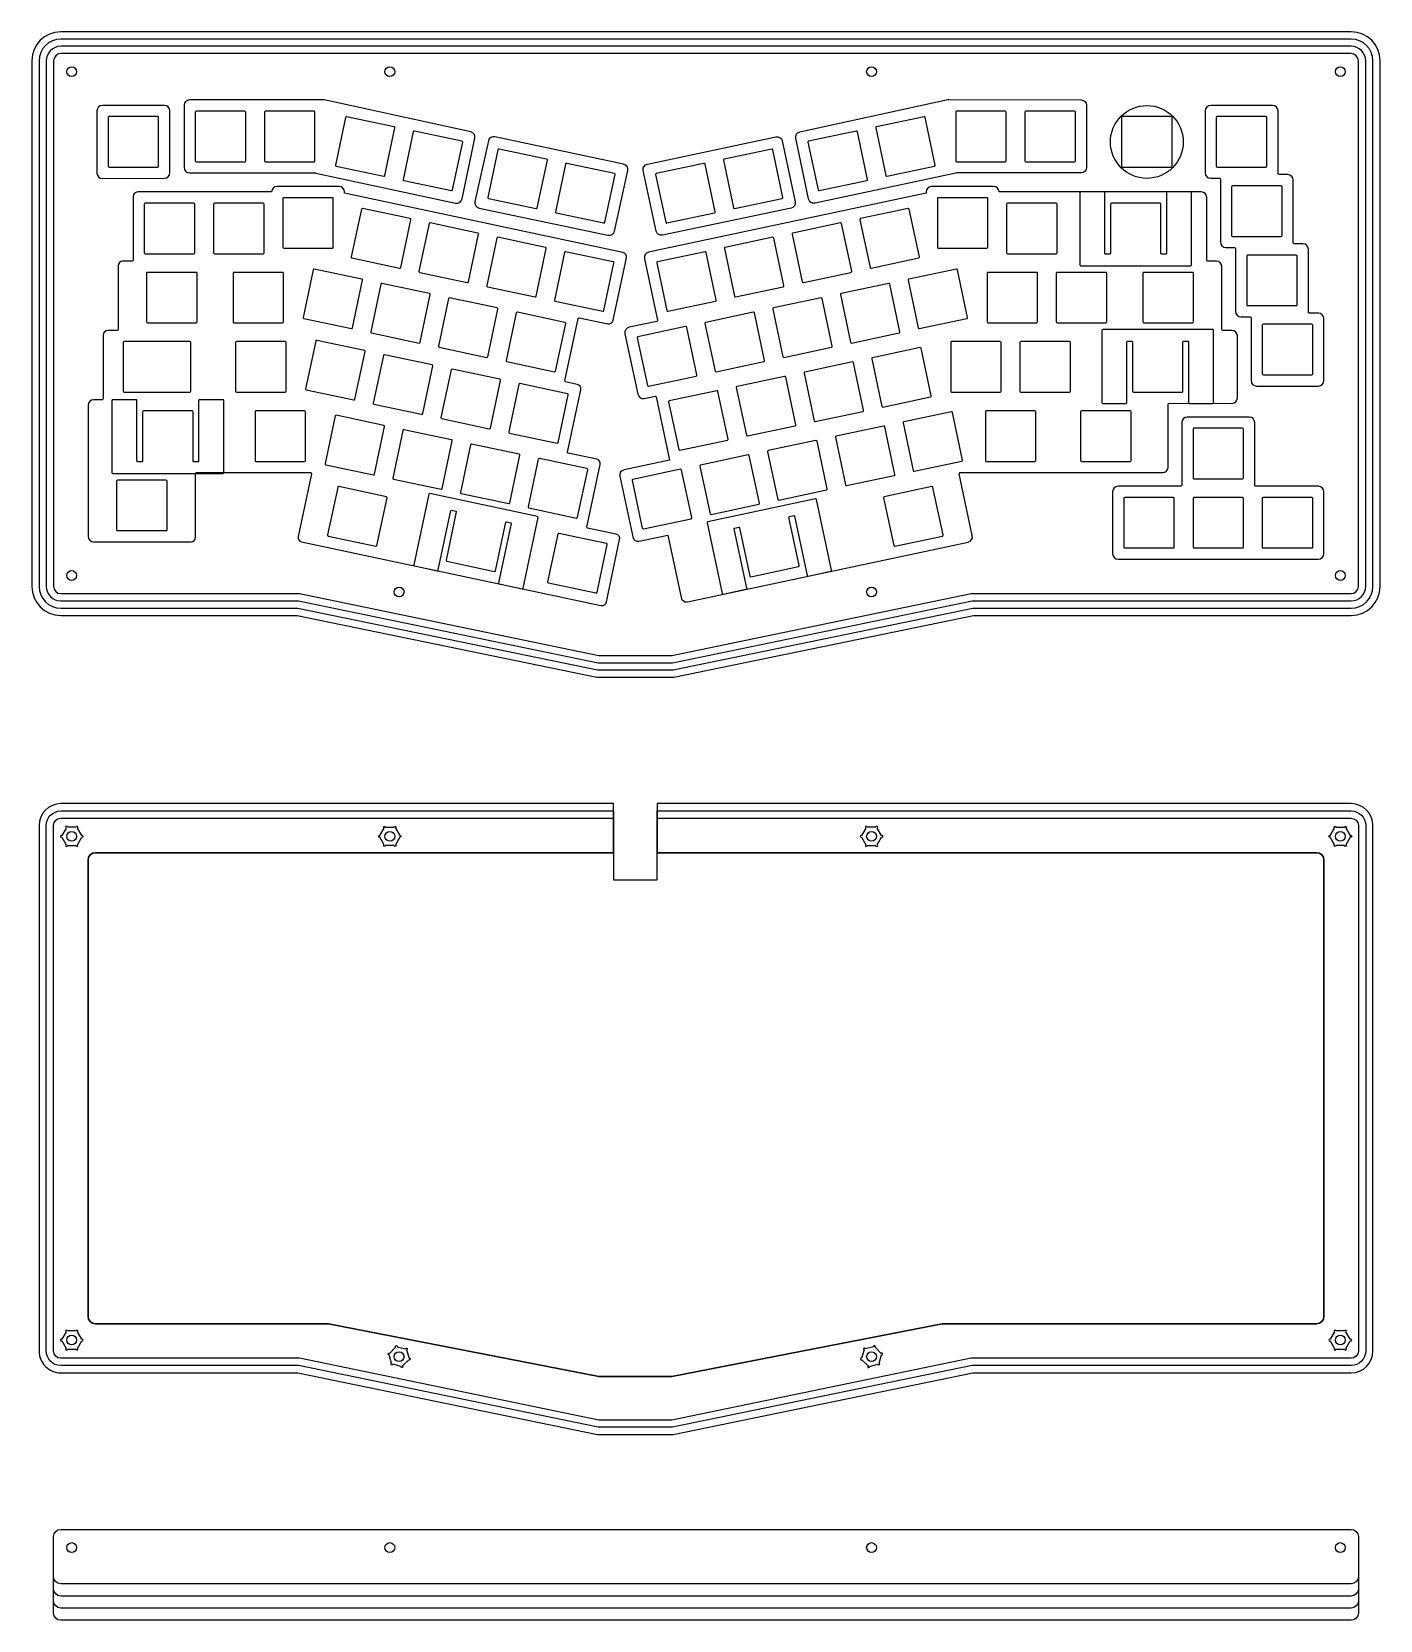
# Model space of a CAD drawing. Header units: millimetres. Extents: x 134 to 506, y -544 to -107.
import ezdxf

# ---------------------------------------------------------------- set-up
doc = ezdxf.new("R2010")
doc.units = ezdxf.units.MM
doc.header["$MEASUREMENT"] = 0
for name, color, linetype, lineweight in [('Bottom 1', 7, 'Continuous', 0), ('Bottom 2', 7, 'Continuous', 0), ('Bottom 3', 7, 'Continuous', 0), ('Feet 1', 7, 'Continuous', 0), ('Feet 2', 7, 'Continuous', 0), ('Feet 3', 7, 'Continuous', 0), ('Feet 4', 7, 'Continuous', 0), ('Switch plate', 7, 'Continuous', 0), ('Top 1', 7, 'Continuous', 0), ('Top 2', 7, 'Continuous', 0), ('Top 3', 7, 'Continuous', 0)]:
    doc.layers.add(name, color=color, linetype=linetype, lineweight=lineweight)

# ---------------------------------------------------------------- blocks, each defined once
blk = doc.blocks.new('Block_0')
at = {"layer": 'Feet 1', "color": 18, "lineweight": 25, "true_color": 0x000000}
for centre in [(145.43, -524.18), (232.97, -524.18), (365.53, -524.18), (494.52, -524.18)]:
    blk.add_circle(centre, 1.35, dxfattribs=at)
blk.add_open_spline([(140.43, -521.18), (140.43, -521.18), (140.43, -532.18), (140.43, -532.18), (140.43, -533.28), (141.33, -534.18), (142.43, -534.18), (142.43, -534.18), (497.52, -534.18), (497.52, -534.18), (498.63, -534.18), (499.52, -533.28), (499.52, -532.18), (499.52, -532.18), (499.52, -521.18), (499.52, -521.18), (499.52, -520.07), (498.63, -519.18), (497.52, -519.18), (497.52, -519.18), (142.43, -519.18), (142.43, -519.18), (141.33, -519.18), (140.43, -520.07), (140.43, -521.18)], degree=3, knots=[0, 0, 0, 0, 1, 1, 1, 2, 2, 2, 3, 3, 3, 4, 4, 4, 5, 5, 5, 6, 6, 6, 7, 7, 7, 8, 8, 8, 8], dxfattribs=at)
blk = doc.blocks.new('Block_1')
at = {"layer": 'Feet 2', "color": 18, "lineweight": 25, "true_color": 0x000000}
for centre in [(145.43, -524.18), (232.97, -524.18), (365.53, -524.18), (494.52, -524.18)]:
    blk.add_circle(centre, 1.35, dxfattribs=at)
blk.add_open_spline([(140.43, -521.18), (140.43, -521.18), (140.43, -535.51), (140.43, -535.51), (140.43, -536.61), (141.33, -537.51), (142.43, -537.51), (142.43, -537.51), (497.52, -537.51), (497.52, -537.51), (498.63, -537.51), (499.52, -536.61), (499.52, -535.51), (499.52, -535.51), (499.52, -521.18), (499.52, -521.18), (499.52, -520.07), (498.63, -519.18), (497.52, -519.18), (497.52, -519.18), (142.43, -519.18), (142.43, -519.18), (141.33, -519.18), (140.43, -520.07), (140.43, -521.18)], degree=3, knots=[0, 0, 0, 0, 1, 1, 1, 2, 2, 2, 3, 3, 3, 4, 4, 4, 5, 5, 5, 6, 6, 6, 7, 7, 7, 8, 8, 8, 8], dxfattribs=at)
blk = doc.blocks.new('Block_2')
at = {"layer": 'Feet 3', "color": 18, "lineweight": 25, "true_color": 0x000000}
for centre in [(145.43, -524.18), (232.97, -524.18), (365.53, -524.18), (494.52, -524.18)]:
    blk.add_circle(centre, 1.35, dxfattribs=at)
blk.add_open_spline([(140.43, -521.18), (140.43, -521.18), (140.43, -538.84), (140.43, -538.84), (140.43, -539.95), (141.33, -540.84), (142.43, -540.84), (142.43, -540.84), (497.52, -540.84), (497.52, -540.84), (498.63, -540.84), (499.52, -539.95), (499.52, -538.84), (499.52, -538.84), (499.52, -521.18), (499.52, -521.18), (499.52, -520.07), (498.63, -519.18), (497.52, -519.18), (497.52, -519.18), (142.43, -519.18), (142.43, -519.18), (141.33, -519.18), (140.43, -520.07), (140.43, -521.18)], degree=3, knots=[0, 0, 0, 0, 1, 1, 1, 2, 2, 2, 3, 3, 3, 4, 4, 4, 5, 5, 5, 6, 6, 6, 7, 7, 7, 8, 8, 8, 8], dxfattribs=at)
blk = doc.blocks.new('Block_3')
at = {"layer": 'Feet 4', "color": 18, "lineweight": 25, "true_color": 0x000000}
for centre in [(145.43, -524.18), (232.97, -524.18), (365.53, -524.18), (494.52, -524.18)]:
    blk.add_circle(centre, 1.35, dxfattribs=at)
blk.add_open_spline([(140.43, -521.18), (140.43, -521.18), (140.43, -542.18), (140.43, -542.18), (140.43, -543.28), (141.33, -544.18), (142.43, -544.18), (142.43, -544.18), (497.52, -544.18), (497.52, -544.18), (498.63, -544.18), (499.52, -543.28), (499.52, -542.18), (499.52, -542.18), (499.52, -521.18), (499.52, -521.18), (499.52, -520.07), (498.63, -519.18), (497.52, -519.18), (497.52, -519.18), (142.43, -519.18), (142.43, -519.18), (141.33, -519.18), (140.43, -520.07), (140.43, -521.18)], degree=3, knots=[0, 0, 0, 0, 1, 1, 1, 2, 2, 2, 3, 3, 3, 4, 4, 4, 5, 5, 5, 6, 6, 6, 7, 7, 7, 8, 8, 8, 8], dxfattribs=at)
blk = doc.blocks.new('Block_4')
at = {"layer": 'Bottom 1', "color": 18, "lineweight": 25, "true_color": 0x000000}
for centre in [(145.43, -328.51), (232.97, -328.51), (365.53, -328.51), (494.52, -328.51), (145.43, -467.1), (494.52, -467.1), (235.53, -471.64), (365.53, -471.64)]:
    blk.add_circle(centre, 1.35, dxfattribs=at)
blk.add_open_spline([(392.99, -472.1), (392.99, -472.1), (497.52, -472.1), (497.52, -472.1), (498.63, -472.1), (499.52, -471.2), (499.52, -470.1), (499.52, -470.1), (499.52, -325.51), (499.52, -325.51), (499.52, -324.4), (498.63, -323.51), (497.52, -323.51), (497.52, -323.51), (306.53, -323.51), (306.53, -323.51), (306.53, -323.51), (306.53, -340.51), (306.53, -340.51), (306.53, -340.51), (294.53, -340.51), (294.53, -340.51), (294.53, -340.51), (294.53, -323.51), (294.53, -323.51), (294.53, -323.51), (142.43, -323.51), (142.43, -323.51), (141.33, -323.51), (140.43, -324.4), (140.43, -325.51), (140.43, -325.51), (140.43, -470.1), (140.43, -470.1), (140.43, -471.2), (141.33, -472.1), (142.43, -472.1), (142.43, -472.1), (208.07, -472.1), (208.07, -472.1), (208.07, -472.1), (290.53, -489.1), (290.53, -489.1), (290.53, -489.1), (310.53, -489.1), (310.53, -489.1), (310.53, -489.1), (392.99, -472.1), (392.99, -472.1)], degree=3, knots=[0, 0, 0, 0, 1, 1, 1, 2, 2, 2, 3, 3, 3, 4, 4, 4, 5, 5, 5, 6, 6, 6, 7, 7, 7, 8, 8, 8, 9, 9, 9, 10, 10, 10, 11, 11, 11, 12, 12, 12, 13, 13, 13, 14, 14, 14, 15, 15, 15, 16, 16, 16, 16], dxfattribs=at)
blk = doc.blocks.new('Block_5')
at = {"layer": 'Bottom 2', "color": 18, "lineweight": 25, "true_color": 0x000000}
for points in [[(300.23, -321.51)], [(304.3, -321.51)]]:
    blk.add_lwpolyline(points, dxfattribs=at)
for points, knots in [([(306.53, -321.51), (306.53, -321.51), (306.53, -333.01), (306.53, -333.01), (306.53, -333.01), (488.02, -333.01), (488.02, -333.01), (489.13, -333.01), (490.02, -333.9), (490.02, -335.01), (490.02, -335.01), (490.02, -397.49), (490.02, -397.49), (490.02, -397.49), (490.02, -460.6), (490.02, -460.6), (490.02, -461.7), (489.13, -462.6), (488.02, -462.6), (488.02, -462.6), (384.99, -462.6), (384.99, -462.6), (384.99, -462.6), (310.53, -477.11), (310.53, -477.11), (310.53, -477.11), (300.53, -477.11), (300.53, -477.11), (300.53, -477.11), (290.53, -477.11), (290.53, -477.11), (290.53, -477.11), (216.07, -462.6), (216.07, -462.6), (216.07, -462.6), (151.93, -462.6), (151.93, -462.6), (150.83, -462.59), (149.93, -461.7), (149.93, -460.6), (149.93, -460.6), (149.93, -397.49), (149.93, -397.49), (149.93, -397.49), (149.93, -335.01), (149.93, -335.01), (149.93, -333.9), (150.83, -333.01), (151.93, -333.01), (151.93, -333.01), (294.53, -333.01), (294.53, -333.01), (294.53, -333.01), (294.53, -321.51), (294.53, -321.51), (294.53, -321.51), (289.91, -321.51), (289.91, -321.51), (289.91, -321.51), (142.43, -321.51), (142.43, -321.51), (140.23, -321.51), (138.43, -323.3), (138.43, -325.51), (138.43, -325.51), (138.43, -470.1), (138.43, -470.1), (138.43, -471.16), (138.85, -472.17), (139.61, -472.93), (140.36, -473.68), (141.37, -474.1), (142.43, -474.1), (142.43, -474.1), (207.87, -474.1), (207.87, -474.1), (207.87, -474.1), (290.33, -491.1), (290.33, -491.1), (290.33, -491.1), (310.74, -491.1), (310.74, -491.1), (310.74, -491.1), (393.2, -474.1), (393.2, -474.1), (393.2, -474.1), (497.52, -474.1), (497.52, -474.1), (499.73, -474.1), (501.52, -472.3), (501.52, -470.1), (501.52, -470.1), (501.52, -325.51), (501.52, -325.51), (501.52, -323.3), (499.73, -321.51), (497.52, -321.51), (497.52, -321.51), (312.11, -321.51), (312.11, -321.51), (312.11, -321.51), (306.53, -321.51), (306.53, -321.51)], [0, 0, 0, 0, 1, 1, 1, 2, 2, 2, 3, 3, 3, 4, 4, 4, 5, 5, 5, 6, 6, 6, 7, 7, 7, 8, 8, 8, 9, 9, 9, 10, 10, 10, 11, 11, 11, 12, 12, 12, 13, 13, 13, 14, 14, 14, 15, 15, 15, 16, 16, 16, 17, 17, 17, 18, 18, 18, 19, 19, 19, 20, 20, 20, 21, 21, 21, 22, 22, 22, 23, 23, 23, 24, 24, 24, 25, 25, 25, 26, 26, 26, 27, 27, 27, 28, 28, 28, 29, 29, 29, 30, 30, 30, 31, 31, 31, 32, 32, 32, 33, 33, 33, 34, 34, 34, 34]), ([(147, -330.8), (147.08, -330.84), (147.13, -330.92), (147.13, -331.01), (147.13, -331.15), (147.02, -331.26), (146.88, -331.26), (146.74, -331.26), (146.63, -331.15), (146.63, -331.01), (146.63, -331.01), (144.24, -331.01), (144.24, -331.01), (144.24, -331.15), (144.13, -331.26), (143.99, -331.26), (143.85, -331.26), (143.74, -331.15), (143.74, -331.01), (143.74, -330.92), (143.79, -330.84), (143.87, -330.8), (143.87, -330.8), (142.67, -328.72), (142.67, -328.72), (142.63, -328.74), (142.59, -328.76), (142.55, -328.76), (142.41, -328.76), (142.3, -328.65), (142.3, -328.51), (142.3, -328.37), (142.41, -328.26), (142.55, -328.26), (142.59, -328.26), (142.63, -328.27), (142.67, -328.3), (142.67, -328.3), (143.87, -326.22), (143.87, -326.22), (143.79, -326.18), (143.74, -326.1), (143.74, -326.01), (143.74, -325.87), (143.85, -325.76), (143.99, -325.76), (144.13, -325.76), (144.24, -325.87), (144.24, -326.01), (144.24, -326.01), (146.63, -326.01), (146.63, -326.01), (146.63, -325.87), (146.74, -325.76), (146.88, -325.76), (147.02, -325.76), (147.13, -325.87), (147.13, -326.01), (147.13, -326.1), (147.08, -326.18), (147, -326.22), (147, -326.22), (148.2, -328.3), (148.2, -328.3), (148.24, -328.27), (148.28, -328.26), (148.32, -328.26), (148.46, -328.26), (148.57, -328.37), (148.57, -328.51), (148.57, -328.65), (148.46, -328.76), (148.32, -328.76), (148.28, -328.76), (148.24, -328.74), (148.2, -328.72), (148.2, -328.72), (147, -330.8), (147, -330.8)], [0, 0, 0, 0, 1, 1, 1, 2, 2, 2, 3, 3, 3, 4, 4, 4, 5, 5, 5, 6, 6, 6, 7, 7, 7, 8, 8, 8, 9, 9, 9, 10, 10, 10, 11, 11, 11, 12, 12, 12, 13, 13, 13, 14, 14, 14, 15, 15, 15, 16, 16, 16, 17, 17, 17, 18, 18, 18, 19, 19, 19, 20, 20, 20, 21, 21, 21, 22, 22, 22, 23, 23, 23, 24, 24, 24, 25, 25, 25, 26, 26, 26, 26]), ([(231.78, -331.01), (231.78, -331.01), (234.16, -331.01), (234.16, -331.01), (234.16, -331.15), (234.27, -331.26), (234.41, -331.26), (234.55, -331.26), (234.66, -331.15), (234.66, -331.01), (234.66, -330.92), (234.61, -330.84), (234.54, -330.8), (234.54, -330.8), (235.73, -328.72), (235.73, -328.72), (235.77, -328.74), (235.81, -328.76), (235.86, -328.76), (235.99, -328.76), (236.11, -328.65), (236.11, -328.51), (236.11, -328.37), (235.99, -328.26), (235.86, -328.26), (235.81, -328.26), (235.77, -328.27), (235.73, -328.3), (235.73, -328.3), (234.54, -326.22), (234.54, -326.22), (234.61, -326.18), (234.66, -326.1), (234.66, -326.01), (234.66, -325.87), (234.55, -325.76), (234.41, -325.76), (234.27, -325.76), (234.16, -325.87), (234.16, -326.01), (234.16, -326.01), (231.78, -326.01), (231.78, -326.01), (231.78, -325.87), (231.66, -325.76), (231.53, -325.76), (231.39, -325.76), (231.28, -325.87), (231.28, -326.01), (231.28, -326.1), (231.33, -326.18), (231.4, -326.22), (231.4, -326.22), (230.21, -328.3), (230.21, -328.3), (230.17, -328.27), (230.13, -328.26), (230.08, -328.26), (229.94, -328.26), (229.83, -328.37), (229.83, -328.51), (229.83, -328.65), (229.94, -328.76), (230.08, -328.76), (230.13, -328.76), (230.17, -328.74), (230.21, -328.72), (230.21, -328.72), (231.4, -330.8), (231.4, -330.8), (231.33, -330.84), (231.28, -330.92), (231.28, -331.01), (231.28, -331.15), (231.39, -331.26), (231.53, -331.26), (231.66, -331.26), (231.78, -331.15), (231.78, -331.01)], [0, 0, 0, 0, 1, 1, 1, 2, 2, 2, 3, 3, 3, 4, 4, 4, 5, 5, 5, 6, 6, 6, 7, 7, 7, 8, 8, 8, 9, 9, 9, 10, 10, 10, 11, 11, 11, 12, 12, 12, 13, 13, 13, 14, 14, 14, 15, 15, 15, 16, 16, 16, 17, 17, 17, 18, 18, 18, 19, 19, 19, 20, 20, 20, 21, 21, 21, 22, 22, 22, 23, 23, 23, 24, 24, 24, 25, 25, 25, 26, 26, 26, 26]), ([(367.1, -326.22), (367.1, -326.22), (368.3, -328.3), (368.3, -328.3), (368.33, -328.27), (368.37, -328.26), (368.42, -328.26), (368.56, -328.26), (368.67, -328.37), (368.67, -328.51), (368.67, -328.65), (368.56, -328.76), (368.42, -328.76), (368.37, -328.76), (368.33, -328.74), (368.3, -328.72), (368.3, -328.72), (367.1, -330.8), (367.1, -330.8), (367.17, -330.84), (367.23, -330.92), (367.23, -331.01), (367.23, -331.15), (367.11, -331.26), (366.98, -331.26), (366.84, -331.26), (366.73, -331.15), (366.73, -331.01), (366.73, -331.01), (364.34, -331.01), (364.34, -331.01), (364.34, -331.15), (364.23, -331.26), (364.09, -331.26), (363.95, -331.26), (363.84, -331.15), (363.84, -331.01), (363.84, -330.92), (363.89, -330.84), (363.97, -330.8), (363.97, -330.8), (362.77, -328.72), (362.77, -328.72), (362.73, -328.74), (362.69, -328.76), (362.65, -328.76), (362.51, -328.76), (362.4, -328.65), (362.4, -328.51), (362.4, -328.37), (362.51, -328.26), (362.65, -328.26), (362.69, -328.26), (362.73, -328.27), (362.77, -328.3), (362.77, -328.3), (363.97, -326.22), (363.97, -326.22), (363.89, -326.18), (363.84, -326.1), (363.84, -326.01), (363.84, -325.87), (363.95, -325.76), (364.09, -325.76), (364.23, -325.76), (364.34, -325.87), (364.34, -326.01), (364.34, -326.01), (366.73, -326.01), (366.73, -326.01), (366.73, -325.87), (366.84, -325.76), (366.98, -325.76), (367.11, -325.76), (367.23, -325.87), (367.23, -326.01), (367.23, -326.1), (367.17, -326.18), (367.1, -326.22)], [0, 0, 0, 0, 1, 1, 1, 2, 2, 2, 3, 3, 3, 4, 4, 4, 5, 5, 5, 6, 6, 6, 7, 7, 7, 8, 8, 8, 9, 9, 9, 10, 10, 10, 11, 11, 11, 12, 12, 12, 13, 13, 13, 14, 14, 14, 15, 15, 15, 16, 16, 16, 17, 17, 17, 18, 18, 18, 19, 19, 19, 20, 20, 20, 21, 21, 21, 22, 22, 22, 23, 23, 23, 24, 24, 24, 25, 25, 25, 26, 26, 26, 26]), ([(495.72, -326.01), (495.72, -326.01), (493.33, -326.01), (493.33, -326.01), (493.33, -325.87), (493.22, -325.76), (493.08, -325.76), (492.94, -325.76), (492.83, -325.87), (492.83, -326.01), (492.83, -326.1), (492.88, -326.18), (492.96, -326.22), (492.96, -326.22), (491.76, -328.3), (491.76, -328.3), (491.72, -328.27), (491.68, -328.26), (491.64, -328.26), (491.5, -328.26), (491.39, -328.37), (491.39, -328.51), (491.39, -328.65), (491.5, -328.76), (491.64, -328.76), (491.68, -328.76), (491.72, -328.74), (491.76, -328.72), (491.76, -328.72), (492.96, -330.8), (492.96, -330.8), (492.88, -330.84), (492.83, -330.92), (492.83, -331.01), (492.83, -331.15), (492.94, -331.26), (493.08, -331.26), (493.22, -331.26), (493.33, -331.15), (493.33, -331.01), (493.33, -331.01), (495.72, -331.01), (495.72, -331.01), (495.72, -331.15), (495.83, -331.26), (495.97, -331.26), (496.1, -331.26), (496.22, -331.15), (496.22, -331.01), (496.22, -330.92), (496.16, -330.84), (496.09, -330.8), (496.09, -330.8), (497.29, -328.72), (497.29, -328.72), (497.32, -328.74), (497.36, -328.76), (497.41, -328.76), (497.55, -328.76), (497.66, -328.65), (497.66, -328.51), (497.66, -328.37), (497.55, -328.26), (497.41, -328.26), (497.36, -328.26), (497.32, -328.27), (497.29, -328.3), (497.29, -328.3), (496.09, -326.22), (496.09, -326.22), (496.16, -326.18), (496.22, -326.1), (496.22, -326.01), (496.22, -325.87), (496.1, -325.76), (495.97, -325.76), (495.83, -325.76), (495.72, -325.87), (495.72, -326.01)], [0, 0, 0, 0, 1, 1, 1, 2, 2, 2, 3, 3, 3, 4, 4, 4, 5, 5, 5, 6, 6, 6, 7, 7, 7, 8, 8, 8, 9, 9, 9, 10, 10, 10, 11, 11, 11, 12, 12, 12, 13, 13, 13, 14, 14, 14, 15, 15, 15, 16, 16, 16, 17, 17, 17, 18, 18, 18, 19, 19, 19, 20, 20, 20, 21, 21, 21, 22, 22, 22, 23, 23, 23, 24, 24, 24, 25, 25, 25, 26, 26, 26, 26]), ([(148.32, -466.85), (148.46, -466.85), (148.57, -466.96), (148.57, -467.1), (148.57, -467.23), (148.46, -467.35), (148.32, -467.35), (148.28, -467.35), (148.24, -467.33), (148.2, -467.31), (148.2, -467.31), (147, -469.38), (147, -469.38), (147.08, -469.43), (147.13, -469.5), (147.13, -469.6), (147.13, -469.73), (147.02, -469.85), (146.88, -469.85), (146.74, -469.85), (146.63, -469.73), (146.63, -469.6), (146.63, -469.6), (144.24, -469.6), (144.24, -469.6), (144.24, -469.73), (144.13, -469.85), (143.99, -469.85), (143.85, -469.85), (143.74, -469.73), (143.74, -469.6), (143.74, -469.5), (143.79, -469.43), (143.87, -469.38), (143.87, -469.38), (142.67, -467.31), (142.67, -467.31), (142.63, -467.33), (142.59, -467.35), (142.55, -467.35), (142.41, -467.35), (142.3, -467.23), (142.3, -467.1), (142.3, -466.96), (142.41, -466.85), (142.55, -466.85), (142.59, -466.85), (142.63, -466.86), (142.67, -466.88), (142.67, -466.88), (143.87, -464.81), (143.87, -464.81), (143.79, -464.77), (143.74, -464.69), (143.74, -464.6), (143.74, -464.46), (143.85, -464.35), (143.99, -464.35), (144.13, -464.35), (144.24, -464.46), (144.24, -464.6), (144.24, -464.6), (146.63, -464.6), (146.63, -464.6), (146.63, -464.46), (146.74, -464.35), (146.88, -464.35), (147.02, -464.35), (147.13, -464.46), (147.13, -464.6), (147.13, -464.69), (147.08, -464.77), (147, -464.81), (147, -464.81), (148.2, -466.88), (148.2, -466.88), (148.24, -466.86), (148.28, -466.85), (148.32, -466.85)], [0, 0, 0, 0, 1, 1, 1, 2, 2, 2, 3, 3, 3, 4, 4, 4, 5, 5, 5, 6, 6, 6, 7, 7, 7, 8, 8, 8, 9, 9, 9, 10, 10, 10, 11, 11, 11, 12, 12, 12, 13, 13, 13, 14, 14, 14, 15, 15, 15, 16, 16, 16, 17, 17, 17, 18, 18, 18, 19, 19, 19, 20, 20, 20, 21, 21, 21, 22, 22, 22, 23, 23, 23, 24, 24, 24, 25, 25, 25, 26, 26, 26, 26]), ([(495.72, -469.6), (495.72, -469.6), (493.33, -469.6), (493.33, -469.6), (493.33, -469.73), (493.22, -469.85), (493.08, -469.85), (492.94, -469.85), (492.83, -469.73), (492.83, -469.6), (492.83, -469.5), (492.88, -469.43), (492.96, -469.38), (492.96, -469.38), (491.76, -467.31), (491.76, -467.31), (491.72, -467.33), (491.68, -467.35), (491.64, -467.35), (491.5, -467.35), (491.39, -467.23), (491.39, -467.1), (491.39, -466.96), (491.5, -466.85), (491.64, -466.85), (491.68, -466.85), (491.72, -466.86), (491.76, -466.88), (491.76, -466.88), (492.96, -464.81), (492.96, -464.81), (492.88, -464.77), (492.83, -464.69), (492.83, -464.6), (492.83, -464.46), (492.94, -464.35), (493.08, -464.35), (493.22, -464.35), (493.33, -464.46), (493.33, -464.6), (493.33, -464.6), (495.72, -464.6), (495.72, -464.6), (495.72, -464.46), (495.83, -464.35), (495.97, -464.35), (496.1, -464.35), (496.22, -464.46), (496.22, -464.6), (496.22, -464.69), (496.16, -464.77), (496.09, -464.81), (496.09, -464.81), (497.29, -466.88), (497.29, -466.88), (497.32, -466.86), (497.36, -466.85), (497.41, -466.85), (497.55, -466.85), (497.66, -466.96), (497.66, -467.1), (497.66, -467.23), (497.55, -467.35), (497.41, -467.35), (497.36, -467.35), (497.32, -467.33), (497.29, -467.31), (497.29, -467.31), (496.09, -469.38), (496.09, -469.38), (496.16, -469.43), (496.22, -469.5), (496.22, -469.6), (496.22, -469.73), (496.1, -469.85), (495.97, -469.85), (495.83, -469.85), (495.72, -469.73), (495.72, -469.6)], [0, 0, 0, 0, 1, 1, 1, 2, 2, 2, 3, 3, 3, 4, 4, 4, 5, 5, 5, 6, 6, 6, 7, 7, 7, 8, 8, 8, 9, 9, 9, 10, 10, 10, 11, 11, 11, 12, 12, 12, 13, 13, 13, 14, 14, 14, 15, 15, 15, 16, 16, 16, 17, 17, 17, 18, 18, 18, 19, 19, 19, 20, 20, 20, 21, 21, 21, 22, 22, 22, 23, 23, 23, 24, 24, 24, 25, 25, 25, 26, 26, 26, 26]), ([(238.39, -472.09), (238.35, -472.08), (238.31, -472.09), (238.27, -472.1), (238.27, -472.1), (237.6, -469.8), (237.6, -469.8), (237.69, -469.77), (237.76, -469.71), (237.78, -469.62), (237.81, -469.49), (237.73, -469.35), (237.6, -469.32), (237.46, -469.28), (237.33, -469.36), (237.29, -469.5), (237.29, -469.5), (234.98, -468.92), (234.98, -468.92), (235.01, -468.79), (234.93, -468.65), (234.8, -468.62), (234.66, -468.58), (234.53, -468.67), (234.49, -468.8), (234.47, -468.89), (234.5, -468.98), (234.57, -469.04), (234.57, -469.04), (232.9, -470.76), (232.9, -470.76), (232.87, -470.73), (232.84, -470.71), (232.79, -470.69), (232.66, -470.66), (232.52, -470.74), (232.49, -470.88), (232.45, -471.01), (232.54, -471.15), (232.67, -471.18), (232.71, -471.19), (232.76, -471.19), (232.8, -471.17), (232.8, -471.17), (233.46, -473.48), (233.46, -473.48), (233.38, -473.5), (233.31, -473.56), (233.28, -473.65), (233.25, -473.79), (233.33, -473.92), (233.47, -473.95), (233.6, -473.99), (233.74, -473.91), (233.77, -473.77), (233.77, -473.77), (236.08, -474.35), (236.08, -474.35), (236.05, -474.48), (236.13, -474.62), (236.27, -474.65), (236.4, -474.69), (236.54, -474.6), (236.57, -474.47), (236.59, -474.38), (236.56, -474.29), (236.5, -474.23), (236.5, -474.23), (238.16, -472.51), (238.16, -472.51), (238.19, -472.54), (238.23, -472.57), (238.27, -472.58), (238.41, -472.61), (238.54, -472.53), (238.58, -472.39), (238.61, -472.26), (238.53, -472.12), (238.39, -472.09)], [0, 0, 0, 0, 1, 1, 1, 2, 2, 2, 3, 3, 3, 4, 4, 4, 5, 5, 5, 6, 6, 6, 7, 7, 7, 8, 8, 8, 9, 9, 9, 10, 10, 10, 11, 11, 11, 12, 12, 12, 13, 13, 13, 14, 14, 14, 15, 15, 15, 16, 16, 16, 17, 17, 17, 18, 18, 18, 19, 19, 19, 20, 20, 20, 21, 21, 21, 22, 22, 22, 23, 23, 23, 24, 24, 24, 25, 25, 25, 26, 26, 26, 26]), ([(363.77, -469.5), (363.77, -469.5), (366.08, -468.92), (366.08, -468.92), (366.05, -468.79), (366.13, -468.65), (366.27, -468.62), (366.4, -468.58), (366.54, -468.67), (366.57, -468.8), (366.59, -468.89), (366.56, -468.98), (366.5, -469.04), (366.5, -469.04), (368.16, -470.76), (368.16, -470.76), (368.19, -470.73), (368.23, -470.71), (368.27, -470.69), (368.41, -470.66), (368.54, -470.74), (368.58, -470.88), (368.61, -471.01), (368.53, -471.15), (368.39, -471.18), (368.35, -471.19), (368.31, -471.19), (368.27, -471.17), (368.27, -471.17), (367.6, -473.48), (367.6, -473.48), (367.69, -473.5), (367.76, -473.56), (367.78, -473.65), (367.81, -473.79), (367.73, -473.92), (367.6, -473.95), (367.46, -473.99), (367.33, -473.91), (367.29, -473.77), (367.29, -473.77), (364.98, -474.35), (364.98, -474.35), (365.01, -474.48), (364.93, -474.62), (364.8, -474.65), (364.66, -474.69), (364.53, -474.6), (364.49, -474.47), (364.47, -474.38), (364.5, -474.29), (364.57, -474.23), (364.57, -474.23), (362.9, -472.51), (362.9, -472.51), (362.87, -472.54), (362.84, -472.57), (362.79, -472.58), (362.66, -472.61), (362.52, -472.53), (362.49, -472.39), (362.45, -472.26), (362.54, -472.12), (362.67, -472.09), (362.71, -472.08), (362.76, -472.09), (362.8, -472.1), (362.8, -472.1), (363.46, -469.8), (363.46, -469.8), (363.38, -469.77), (363.31, -469.71), (363.28, -469.62), (363.25, -469.49), (363.33, -469.35), (363.47, -469.32), (363.6, -469.28), (363.74, -469.36), (363.77, -469.5)], [0, 0, 0, 0, 1, 1, 1, 2, 2, 2, 3, 3, 3, 4, 4, 4, 5, 5, 5, 6, 6, 6, 7, 7, 7, 8, 8, 8, 9, 9, 9, 10, 10, 10, 11, 11, 11, 12, 12, 12, 13, 13, 13, 14, 14, 14, 15, 15, 15, 16, 16, 16, 17, 17, 17, 18, 18, 18, 19, 19, 19, 20, 20, 20, 21, 21, 21, 22, 22, 22, 23, 23, 23, 24, 24, 24, 25, 25, 25, 26, 26, 26, 26])]:
    blk.add_open_spline(points, degree=3, knots=knots, dxfattribs=at)
blk = doc.blocks.new('Block_6')
at = {"layer": 'Bottom 3', "color": 18, "lineweight": 25, "true_color": 0x000000}
for points in [[(294.53, -333.01)], [(306.53, -333.01)]]:
    blk.add_lwpolyline(points, dxfattribs=at)
for points, knots in [([(294.53, -319.51), (294.53, -319.51), (294.53, -333.01), (294.53, -333.01), (294.53, -333.01), (151.93, -333.01), (151.93, -333.01), (150.83, -333.01), (149.93, -333.9), (149.93, -335.01), (149.93, -335.01), (149.93, -397.49), (149.93, -397.49), (149.93, -397.49), (149.93, -460.6), (149.93, -460.6), (149.93, -461.7), (150.83, -462.59), (151.93, -462.6), (151.93, -462.6), (216.07, -462.6), (216.07, -462.6), (216.07, -462.6), (290.53, -477.11), (290.53, -477.11), (290.53, -477.11), (300.53, -477.11), (300.53, -477.11), (300.53, -477.11), (310.53, -477.11), (310.53, -477.11), (310.53, -477.11), (384.99, -462.6), (384.99, -462.6), (384.99, -462.6), (488.02, -462.6), (488.02, -462.6), (489.13, -462.6), (490.02, -461.7), (490.02, -460.6), (490.02, -460.6), (490.02, -397.49), (490.02, -397.49), (490.02, -397.49), (490.02, -335.01), (490.02, -335.01), (490.02, -333.9), (489.13, -333.01), (488.02, -333.01), (488.02, -333.01), (306.53, -333.01), (306.53, -333.01), (306.53, -333.01), (306.53, -319.51), (306.53, -319.51), (306.53, -319.51), (497.52, -319.51), (497.52, -319.51), (500.83, -319.51), (503.52, -322.2), (503.52, -325.51), (503.52, -325.51), (503.52, -470.1), (503.52, -470.1), (503.52, -473.41), (500.83, -476.1), (497.52, -476.1), (497.52, -476.1), (393.4, -476.1), (393.4, -476.1), (393.4, -476.1), (310.94, -493.1), (310.94, -493.1), (310.94, -493.1), (290.12, -493.1), (290.12, -493.1), (290.12, -493.1), (207.66, -476.1), (207.66, -476.1), (207.66, -476.1), (142.43, -476.1), (142.43, -476.1), (140.83, -476.1), (139.32, -475.47), (138.19, -474.34), (137.06, -473.21), (136.43, -471.7), (136.43, -470.1), (136.43, -470.1), (136.43, -325.51), (136.43, -325.51), (136.43, -322.2), (139.13, -319.51), (142.43, -319.51), (142.43, -319.51), (294.53, -319.51), (294.53, -319.51)], [0, 0, 0, 0, 1, 1, 1, 2, 2, 2, 3, 3, 3, 4, 4, 4, 5, 5, 5, 6, 6, 6, 7, 7, 7, 8, 8, 8, 9, 9, 9, 10, 10, 10, 11, 11, 11, 12, 12, 12, 13, 13, 13, 14, 14, 14, 15, 15, 15, 16, 16, 16, 17, 17, 17, 18, 18, 18, 19, 19, 19, 20, 20, 20, 21, 21, 21, 22, 22, 22, 23, 23, 23, 24, 24, 24, 25, 25, 25, 26, 26, 26, 27, 27, 27, 28, 28, 28, 29, 29, 29, 30, 30, 30, 31, 31, 31, 32, 32, 32, 32]), ([(147, -330.8), (147.08, -330.84), (147.13, -330.92), (147.13, -331.01), (147.13, -331.15), (147.02, -331.26), (146.88, -331.26), (146.74, -331.26), (146.63, -331.15), (146.63, -331.01), (146.63, -331.01), (144.24, -331.01), (144.24, -331.01), (144.24, -331.15), (144.13, -331.26), (143.99, -331.26), (143.85, -331.26), (143.74, -331.15), (143.74, -331.01), (143.74, -330.92), (143.79, -330.84), (143.87, -330.8), (143.87, -330.8), (142.67, -328.72), (142.67, -328.72), (142.63, -328.74), (142.59, -328.76), (142.55, -328.76), (142.41, -328.76), (142.3, -328.65), (142.3, -328.51), (142.3, -328.37), (142.41, -328.26), (142.55, -328.26), (142.59, -328.26), (142.63, -328.27), (142.67, -328.3), (142.67, -328.3), (143.87, -326.22), (143.87, -326.22), (143.79, -326.18), (143.74, -326.1), (143.74, -326.01), (143.74, -325.87), (143.85, -325.76), (143.99, -325.76), (144.13, -325.76), (144.24, -325.87), (144.24, -326.01), (144.24, -326.01), (146.63, -326.01), (146.63, -326.01), (146.63, -325.87), (146.74, -325.76), (146.88, -325.76), (147.02, -325.76), (147.13, -325.87), (147.13, -326.01), (147.13, -326.1), (147.08, -326.18), (147, -326.22), (147, -326.22), (148.2, -328.3), (148.2, -328.3), (148.23, -328.27), (148.28, -328.26), (148.32, -328.26), (148.46, -328.26), (148.57, -328.37), (148.57, -328.51), (148.57, -328.65), (148.46, -328.76), (148.32, -328.76), (148.28, -328.76), (148.23, -328.74), (148.2, -328.72), (148.2, -328.72), (147, -330.8), (147, -330.8)], [0, 0, 0, 0, 1, 1, 1, 2, 2, 2, 3, 3, 3, 4, 4, 4, 5, 5, 5, 6, 6, 6, 7, 7, 7, 8, 8, 8, 9, 9, 9, 10, 10, 10, 11, 11, 11, 12, 12, 12, 13, 13, 13, 14, 14, 14, 15, 15, 15, 16, 16, 16, 17, 17, 17, 18, 18, 18, 19, 19, 19, 20, 20, 20, 21, 21, 21, 22, 22, 22, 23, 23, 23, 24, 24, 24, 25, 25, 25, 26, 26, 26, 26]), ([(231.78, -331.01), (231.78, -331.01), (234.16, -331.01), (234.16, -331.01), (234.16, -331.15), (234.27, -331.26), (234.41, -331.26), (234.55, -331.26), (234.66, -331.15), (234.66, -331.01), (234.66, -330.92), (234.61, -330.84), (234.54, -330.8), (234.54, -330.8), (235.73, -328.72), (235.73, -328.72), (235.77, -328.74), (235.81, -328.76), (235.86, -328.76), (235.99, -328.76), (236.11, -328.65), (236.11, -328.51), (236.11, -328.37), (235.99, -328.26), (235.86, -328.26), (235.81, -328.26), (235.77, -328.27), (235.73, -328.3), (235.73, -328.3), (234.54, -326.22), (234.54, -326.22), (234.61, -326.18), (234.66, -326.1), (234.66, -326.01), (234.66, -325.87), (234.55, -325.76), (234.41, -325.76), (234.27, -325.76), (234.16, -325.87), (234.16, -326.01), (234.16, -326.01), (231.78, -326.01), (231.78, -326.01), (231.78, -325.87), (231.66, -325.76), (231.53, -325.76), (231.39, -325.76), (231.28, -325.87), (231.28, -326.01), (231.28, -326.1), (231.33, -326.18), (231.4, -326.22), (231.4, -326.22), (230.21, -328.3), (230.21, -328.3), (230.17, -328.27), (230.13, -328.26), (230.08, -328.26), (229.94, -328.26), (229.83, -328.37), (229.83, -328.51), (229.83, -328.65), (229.94, -328.76), (230.08, -328.76), (230.13, -328.76), (230.17, -328.74), (230.21, -328.72), (230.21, -328.72), (231.4, -330.8), (231.4, -330.8), (231.33, -330.84), (231.28, -330.92), (231.28, -331.01), (231.28, -331.15), (231.39, -331.26), (231.53, -331.26), (231.66, -331.26), (231.78, -331.15), (231.78, -331.01)], [0, 0, 0, 0, 1, 1, 1, 2, 2, 2, 3, 3, 3, 4, 4, 4, 5, 5, 5, 6, 6, 6, 7, 7, 7, 8, 8, 8, 9, 9, 9, 10, 10, 10, 11, 11, 11, 12, 12, 12, 13, 13, 13, 14, 14, 14, 15, 15, 15, 16, 16, 16, 17, 17, 17, 18, 18, 18, 19, 19, 19, 20, 20, 20, 21, 21, 21, 22, 22, 22, 23, 23, 23, 24, 24, 24, 25, 25, 25, 26, 26, 26, 26]), ([(367.1, -326.22), (367.1, -326.22), (368.3, -328.3), (368.3, -328.3), (368.33, -328.27), (368.37, -328.26), (368.42, -328.26), (368.56, -328.26), (368.67, -328.37), (368.67, -328.51), (368.67, -328.65), (368.56, -328.76), (368.42, -328.76), (368.37, -328.76), (368.33, -328.74), (368.3, -328.72), (368.3, -328.72), (367.1, -330.8), (367.1, -330.8), (367.17, -330.84), (367.23, -330.92), (367.23, -331.01), (367.23, -331.15), (367.11, -331.26), (366.98, -331.26), (366.84, -331.26), (366.73, -331.15), (366.73, -331.01), (366.73, -331.01), (364.34, -331.01), (364.34, -331.01), (364.34, -331.15), (364.23, -331.26), (364.09, -331.26), (363.95, -331.26), (363.84, -331.15), (363.84, -331.01), (363.84, -330.92), (363.89, -330.84), (363.97, -330.8), (363.97, -330.8), (362.77, -328.72), (362.77, -328.72), (362.73, -328.74), (362.69, -328.76), (362.64, -328.76), (362.51, -328.76), (362.39, -328.65), (362.39, -328.51), (362.39, -328.37), (362.51, -328.26), (362.64, -328.26), (362.69, -328.26), (362.73, -328.27), (362.77, -328.3), (362.77, -328.3), (363.97, -326.22), (363.97, -326.22), (363.89, -326.18), (363.84, -326.1), (363.84, -326.01), (363.84, -325.87), (363.95, -325.76), (364.09, -325.76), (364.23, -325.76), (364.34, -325.87), (364.34, -326.01), (364.34, -326.01), (366.73, -326.01), (366.73, -326.01), (366.73, -325.87), (366.84, -325.76), (366.98, -325.76), (367.11, -325.76), (367.23, -325.87), (367.23, -326.01), (367.23, -326.1), (367.17, -326.18), (367.1, -326.22)], [0, 0, 0, 0, 1, 1, 1, 2, 2, 2, 3, 3, 3, 4, 4, 4, 5, 5, 5, 6, 6, 6, 7, 7, 7, 8, 8, 8, 9, 9, 9, 10, 10, 10, 11, 11, 11, 12, 12, 12, 13, 13, 13, 14, 14, 14, 15, 15, 15, 16, 16, 16, 17, 17, 17, 18, 18, 18, 19, 19, 19, 20, 20, 20, 21, 21, 21, 22, 22, 22, 23, 23, 23, 24, 24, 24, 25, 25, 25, 26, 26, 26, 26]), ([(495.72, -326.01), (495.72, -326.01), (493.33, -326.01), (493.33, -326.01), (493.33, -325.87), (493.22, -325.76), (493.08, -325.76), (492.94, -325.76), (492.83, -325.87), (492.83, -326.01), (492.83, -326.1), (492.88, -326.18), (492.96, -326.22), (492.96, -326.22), (491.76, -328.3), (491.76, -328.3), (491.72, -328.27), (491.68, -328.26), (491.64, -328.26), (491.5, -328.26), (491.39, -328.37), (491.39, -328.51), (491.39, -328.65), (491.5, -328.76), (491.64, -328.76), (491.68, -328.76), (491.72, -328.74), (491.76, -328.72), (491.76, -328.72), (492.96, -330.8), (492.96, -330.8), (492.88, -330.84), (492.83, -330.92), (492.83, -331.01), (492.83, -331.15), (492.94, -331.26), (493.08, -331.26), (493.22, -331.26), (493.33, -331.15), (493.33, -331.01), (493.33, -331.01), (495.72, -331.01), (495.72, -331.01), (495.72, -331.15), (495.83, -331.26), (495.97, -331.26), (496.1, -331.26), (496.22, -331.15), (496.22, -331.01), (496.22, -330.92), (496.16, -330.84), (496.09, -330.8), (496.09, -330.8), (497.29, -328.72), (497.29, -328.72), (497.32, -328.74), (497.36, -328.76), (497.41, -328.76), (497.55, -328.76), (497.66, -328.65), (497.66, -328.51), (497.66, -328.37), (497.55, -328.26), (497.41, -328.26), (497.36, -328.26), (497.32, -328.27), (497.29, -328.3), (497.29, -328.3), (496.09, -326.22), (496.09, -326.22), (496.16, -326.18), (496.22, -326.1), (496.22, -326.01), (496.22, -325.87), (496.1, -325.76), (495.97, -325.76), (495.83, -325.76), (495.72, -325.87), (495.72, -326.01)], [0, 0, 0, 0, 1, 1, 1, 2, 2, 2, 3, 3, 3, 4, 4, 4, 5, 5, 5, 6, 6, 6, 7, 7, 7, 8, 8, 8, 9, 9, 9, 10, 10, 10, 11, 11, 11, 12, 12, 12, 13, 13, 13, 14, 14, 14, 15, 15, 15, 16, 16, 16, 17, 17, 17, 18, 18, 18, 19, 19, 19, 20, 20, 20, 21, 21, 21, 22, 22, 22, 23, 23, 23, 24, 24, 24, 25, 25, 25, 26, 26, 26, 26]), ([(148.32, -466.85), (148.46, -466.85), (148.57, -466.96), (148.57, -467.1), (148.57, -467.23), (148.46, -467.35), (148.32, -467.35), (148.28, -467.35), (148.23, -467.33), (148.2, -467.31), (148.2, -467.31), (147, -469.38), (147, -469.38), (147.08, -469.43), (147.13, -469.5), (147.13, -469.6), (147.13, -469.73), (147.02, -469.85), (146.88, -469.85), (146.74, -469.85), (146.63, -469.73), (146.63, -469.6), (146.63, -469.6), (144.24, -469.6), (144.24, -469.6), (144.24, -469.73), (144.13, -469.85), (143.99, -469.85), (143.85, -469.85), (143.74, -469.73), (143.74, -469.6), (143.74, -469.5), (143.79, -469.43), (143.87, -469.38), (143.87, -469.38), (142.67, -467.31), (142.67, -467.31), (142.63, -467.33), (142.59, -467.35), (142.55, -467.35), (142.41, -467.35), (142.3, -467.23), (142.3, -467.1), (142.3, -466.96), (142.41, -466.85), (142.55, -466.85), (142.59, -466.85), (142.63, -466.86), (142.67, -466.88), (142.67, -466.88), (143.87, -464.81), (143.87, -464.81), (143.79, -464.77), (143.74, -464.69), (143.74, -464.6), (143.74, -464.46), (143.85, -464.35), (143.99, -464.35), (144.13, -464.35), (144.24, -464.46), (144.24, -464.6), (144.24, -464.6), (146.63, -464.6), (146.63, -464.6), (146.63, -464.46), (146.74, -464.35), (146.88, -464.35), (147.02, -464.35), (147.13, -464.46), (147.13, -464.6), (147.13, -464.69), (147.08, -464.77), (147, -464.81), (147, -464.81), (148.2, -466.88), (148.2, -466.88), (148.23, -466.86), (148.28, -466.85), (148.32, -466.85)], [0, 0, 0, 0, 1, 1, 1, 2, 2, 2, 3, 3, 3, 4, 4, 4, 5, 5, 5, 6, 6, 6, 7, 7, 7, 8, 8, 8, 9, 9, 9, 10, 10, 10, 11, 11, 11, 12, 12, 12, 13, 13, 13, 14, 14, 14, 15, 15, 15, 16, 16, 16, 17, 17, 17, 18, 18, 18, 19, 19, 19, 20, 20, 20, 21, 21, 21, 22, 22, 22, 23, 23, 23, 24, 24, 24, 25, 25, 25, 26, 26, 26, 26]), ([(495.72, -469.6), (495.72, -469.6), (493.33, -469.6), (493.33, -469.6), (493.33, -469.73), (493.22, -469.85), (493.08, -469.85), (492.94, -469.85), (492.83, -469.73), (492.83, -469.6), (492.83, -469.5), (492.88, -469.43), (492.96, -469.38), (492.96, -469.38), (491.76, -467.31), (491.76, -467.31), (491.72, -467.33), (491.68, -467.35), (491.64, -467.35), (491.5, -467.35), (491.39, -467.23), (491.39, -467.1), (491.39, -466.96), (491.5, -466.85), (491.64, -466.85), (491.68, -466.85), (491.72, -466.86), (491.76, -466.88), (491.76, -466.88), (492.96, -464.81), (492.96, -464.81), (492.88, -464.77), (492.83, -464.69), (492.83, -464.6), (492.83, -464.46), (492.94, -464.35), (493.08, -464.35), (493.22, -464.35), (493.33, -464.46), (493.33, -464.6), (493.33, -464.6), (495.72, -464.6), (495.72, -464.6), (495.72, -464.46), (495.83, -464.35), (495.97, -464.35), (496.1, -464.35), (496.22, -464.46), (496.22, -464.6), (496.22, -464.69), (496.16, -464.77), (496.09, -464.81), (496.09, -464.81), (497.29, -466.88), (497.29, -466.88), (497.32, -466.86), (497.36, -466.85), (497.41, -466.85), (497.55, -466.85), (497.66, -466.96), (497.66, -467.1), (497.66, -467.23), (497.55, -467.35), (497.41, -467.35), (497.36, -467.35), (497.32, -467.33), (497.29, -467.31), (497.29, -467.31), (496.09, -469.38), (496.09, -469.38), (496.16, -469.43), (496.22, -469.5), (496.22, -469.6), (496.22, -469.73), (496.1, -469.85), (495.97, -469.85), (495.83, -469.85), (495.72, -469.73), (495.72, -469.6)], [0, 0, 0, 0, 1, 1, 1, 2, 2, 2, 3, 3, 3, 4, 4, 4, 5, 5, 5, 6, 6, 6, 7, 7, 7, 8, 8, 8, 9, 9, 9, 10, 10, 10, 11, 11, 11, 12, 12, 12, 13, 13, 13, 14, 14, 14, 15, 15, 15, 16, 16, 16, 17, 17, 17, 18, 18, 18, 19, 19, 19, 20, 20, 20, 21, 21, 21, 22, 22, 22, 23, 23, 23, 24, 24, 24, 25, 25, 25, 26, 26, 26, 26]), ([(238.39, -472.09), (238.35, -472.08), (238.31, -472.09), (238.26, -472.1), (238.26, -472.1), (237.6, -469.8), (237.6, -469.8), (237.69, -469.77), (237.76, -469.71), (237.78, -469.62), (237.81, -469.49), (237.73, -469.35), (237.6, -469.32), (237.46, -469.28), (237.33, -469.36), (237.29, -469.5), (237.29, -469.5), (234.98, -468.92), (234.98, -468.92), (235.01, -468.79), (234.93, -468.65), (234.8, -468.62), (234.66, -468.58), (234.53, -468.67), (234.49, -468.8), (234.47, -468.89), (234.5, -468.98), (234.57, -469.04), (234.57, -469.04), (232.9, -470.76), (232.9, -470.76), (232.87, -470.73), (232.84, -470.71), (232.79, -470.69), (232.66, -470.66), (232.52, -470.74), (232.49, -470.88), (232.45, -471.01), (232.54, -471.15), (232.67, -471.18), (232.71, -471.19), (232.76, -471.19), (232.8, -471.17), (232.8, -471.17), (233.46, -473.48), (233.46, -473.48), (233.38, -473.5), (233.31, -473.56), (233.28, -473.65), (233.25, -473.79), (233.33, -473.92), (233.47, -473.95), (233.6, -473.99), (233.74, -473.91), (233.77, -473.77), (233.77, -473.77), (236.08, -474.35), (236.08, -474.35), (236.05, -474.48), (236.13, -474.62), (236.27, -474.65), (236.4, -474.69), (236.54, -474.6), (236.57, -474.47), (236.59, -474.38), (236.56, -474.29), (236.5, -474.23), (236.5, -474.23), (238.16, -472.51), (238.16, -472.51), (238.19, -472.54), (238.23, -472.57), (238.27, -472.58), (238.41, -472.61), (238.54, -472.53), (238.58, -472.39), (238.61, -472.26), (238.53, -472.12), (238.39, -472.09)], [0, 0, 0, 0, 1, 1, 1, 2, 2, 2, 3, 3, 3, 4, 4, 4, 5, 5, 5, 6, 6, 6, 7, 7, 7, 8, 8, 8, 9, 9, 9, 10, 10, 10, 11, 11, 11, 12, 12, 12, 13, 13, 13, 14, 14, 14, 15, 15, 15, 16, 16, 16, 17, 17, 17, 18, 18, 18, 19, 19, 19, 20, 20, 20, 21, 21, 21, 22, 22, 22, 23, 23, 23, 24, 24, 24, 25, 25, 25, 26, 26, 26, 26]), ([(363.77, -469.5), (363.77, -469.5), (366.08, -468.92), (366.08, -468.92), (366.05, -468.79), (366.13, -468.65), (366.27, -468.62), (366.4, -468.58), (366.54, -468.67), (366.57, -468.8), (366.59, -468.89), (366.56, -468.98), (366.5, -469.04), (366.5, -469.04), (368.16, -470.76), (368.16, -470.76), (368.19, -470.73), (368.23, -470.71), (368.27, -470.69), (368.41, -470.66), (368.54, -470.74), (368.58, -470.88), (368.61, -471.01), (368.53, -471.15), (368.39, -471.18), (368.35, -471.19), (368.31, -471.19), (368.26, -471.17), (368.26, -471.17), (367.6, -473.48), (367.6, -473.48), (367.69, -473.5), (367.76, -473.56), (367.78, -473.65), (367.81, -473.79), (367.73, -473.92), (367.6, -473.95), (367.46, -473.99), (367.33, -473.91), (367.29, -473.77), (367.29, -473.77), (364.98, -474.35), (364.98, -474.35), (365.01, -474.48), (364.93, -474.62), (364.8, -474.65), (364.66, -474.69), (364.53, -474.6), (364.49, -474.47), (364.47, -474.38), (364.5, -474.29), (364.57, -474.23), (364.57, -474.23), (362.9, -472.51), (362.9, -472.51), (362.87, -472.54), (362.84, -472.57), (362.79, -472.58), (362.66, -472.61), (362.52, -472.53), (362.49, -472.39), (362.45, -472.26), (362.54, -472.12), (362.67, -472.09), (362.71, -472.08), (362.76, -472.09), (362.8, -472.1), (362.8, -472.1), (363.46, -469.8), (363.46, -469.8), (363.38, -469.77), (363.31, -469.71), (363.28, -469.62), (363.25, -469.49), (363.33, -469.35), (363.47, -469.32), (363.6, -469.28), (363.74, -469.36), (363.77, -469.5)], [0, 0, 0, 0, 1, 1, 1, 2, 2, 2, 3, 3, 3, 4, 4, 4, 5, 5, 5, 6, 6, 6, 7, 7, 7, 8, 8, 8, 9, 9, 9, 10, 10, 10, 11, 11, 11, 12, 12, 12, 13, 13, 13, 14, 14, 14, 15, 15, 15, 16, 16, 16, 17, 17, 17, 18, 18, 18, 19, 19, 19, 20, 20, 20, 21, 21, 21, 22, 22, 22, 23, 23, 23, 24, 24, 24, 25, 25, 25, 26, 26, 26, 26])]:
    blk.add_open_spline(points, degree=3, knots=knots, dxfattribs=at)
blk = doc.blocks.new('Block_7')
at = {"layer": 'Switch plate', "color": 18, "lineweight": 25, "true_color": 0x000000}
for centre in [(145.43, -118.15), (232.97, -118.15), (365.53, -118.15), (494.52, -118.15), (145.43, -256.74), (494.52, -256.74), (235.53, -261.28), (365.53, -261.28)]:
    blk.add_circle(centre, 1.35, dxfattribs=at)
for points, knots in [([(289.92, -284.74), (289.92, -284.74), (207.46, -267.74), (207.46, -267.74), (207.46, -267.74), (142.43, -267.74), (142.43, -267.74), (138.02, -267.74), (134.43, -264.15), (134.43, -259.74), (134.43, -259.74), (134.43, -115.15), (134.43, -115.15), (134.43, -110.74), (138.02, -107.15), (142.43, -107.15), (142.43, -107.15), (497.52, -107.15), (497.52, -107.15), (501.93, -107.15), (505.52, -110.74), (505.52, -115.15), (505.52, -115.15), (505.52, -259.74), (505.52, -259.74), (505.52, -264.15), (501.93, -267.74), (497.52, -267.74), (497.52, -267.74), (393.61, -267.74), (393.61, -267.74), (393.61, -267.74), (311.14, -284.74), (311.14, -284.74), (311.14, -284.74), (289.92, -284.74), (289.92, -284.74)], [0, 0, 0, 0, 1, 1, 1, 2, 2, 2, 3, 3, 3, 4, 4, 4, 5, 5, 5, 6, 6, 6, 7, 7, 7, 8, 8, 8, 9, 9, 9, 10, 10, 10, 11, 11, 11, 12, 12, 12, 12]), ([(155.7, -144.39), (155.56, -144.39), (155.45, -144.28), (155.45, -144.14), (155.45, -144.14), (155.45, -130.74), (155.45, -130.74), (155.45, -130.6), (155.56, -130.49), (155.7, -130.49), (155.7, -130.49), (169.1, -130.49), (169.1, -130.49), (169.24, -130.49), (169.35, -130.6), (169.35, -130.74), (169.35, -130.74), (169.35, -144.14), (169.35, -144.14), (169.35, -144.28), (169.24, -144.39), (169.1, -144.39), (169.1, -144.39), (155.7, -144.39), (155.7, -144.39)], [0, 0, 0, 0, 1, 1, 1, 2, 2, 2, 3, 3, 3, 4, 4, 4, 5, 5, 5, 6, 6, 6, 7, 7, 7, 8, 8, 8, 8]), ([(179.66, -142.89), (179.52, -142.89), (179.41, -142.78), (179.41, -142.64), (179.41, -142.64), (179.41, -129.24), (179.41, -129.24), (179.41, -129.1), (179.52, -128.99), (179.66, -128.99), (179.66, -128.99), (193.06, -128.99), (193.06, -128.99), (193.2, -128.99), (193.31, -129.1), (193.31, -129.24), (193.31, -129.24), (193.31, -142.64), (193.31, -142.64), (193.31, -142.78), (193.2, -142.89), (193.06, -142.89), (193.06, -142.89), (179.66, -142.89), (179.66, -142.89)], [0, 0, 0, 0, 1, 1, 1, 2, 2, 2, 3, 3, 3, 4, 4, 4, 5, 5, 5, 6, 6, 6, 7, 7, 7, 8, 8, 8, 8]), ([(198.71, -142.89), (198.57, -142.89), (198.46, -142.78), (198.46, -142.64), (198.46, -142.64), (198.46, -129.24), (198.46, -129.24), (198.46, -129.1), (198.57, -128.99), (198.71, -128.99), (198.71, -128.99), (212.11, -128.99), (212.11, -128.99), (212.25, -128.99), (212.36, -129.1), (212.36, -129.24), (212.36, -129.24), (212.36, -142.64), (212.36, -142.64), (212.36, -142.78), (212.25, -142.89), (212.11, -142.89), (212.11, -142.89), (198.71, -142.89), (198.71, -142.89)], [0, 0, 0, 0, 1, 1, 1, 2, 2, 2, 3, 3, 3, 4, 4, 4, 5, 5, 5, 6, 6, 6, 7, 7, 7, 8, 8, 8, 8]), ([(231.36, -146.9), (231.34, -146.9), (231.32, -146.9), (231.31, -146.89), (231.31, -146.89), (218.2, -144.11), (218.2, -144.11), (218.13, -144.09), (218.08, -144.05), (218.04, -144), (218.01, -143.94), (217.99, -143.87), (218.01, -143.81), (218.01, -143.81), (220.79, -130.7), (220.79, -130.7), (220.82, -130.59), (220.92, -130.5), (221.04, -130.5), (221.05, -130.5), (221.07, -130.51), (221.09, -130.51), (221.09, -130.51), (234.2, -133.3), (234.2, -133.3), (234.26, -133.31), (234.32, -133.35), (234.35, -133.4), (234.39, -133.46), (234.4, -133.53), (234.39, -133.59), (234.39, -133.59), (231.6, -146.7), (231.6, -146.7), (231.58, -146.81), (231.48, -146.9), (231.36, -146.9)], [0, 0, 0, 0, 1, 1, 1, 2, 2, 2, 3, 3, 3, 4, 4, 4, 5, 5, 5, 6, 6, 6, 7, 7, 7, 8, 8, 8, 9, 9, 9, 10, 10, 10, 11, 11, 11, 12, 12, 12, 12]), ([(369.71, -146.9), (369.59, -146.9), (369.49, -146.81), (369.46, -146.7), (369.46, -146.7), (366.67, -133.59), (366.67, -133.59), (366.66, -133.53), (366.67, -133.46), (366.71, -133.4), (366.75, -133.35), (366.8, -133.31), (366.87, -133.29), (366.87, -133.29), (379.97, -130.51), (379.97, -130.51), (379.99, -130.51), (380.01, -130.5), (380.03, -130.5), (380.14, -130.5), (380.25, -130.59), (380.27, -130.7), (380.27, -130.7), (383.06, -143.81), (383.06, -143.81), (383.07, -143.87), (383.06, -143.94), (383.02, -144), (382.99, -144.05), (382.93, -144.09), (382.86, -144.1), (382.86, -144.1), (369.76, -146.89), (369.76, -146.89), (369.74, -146.89), (369.72, -146.9), (369.71, -146.9)], [0, 0, 0, 0, 1, 1, 1, 2, 2, 2, 3, 3, 3, 4, 4, 4, 5, 5, 5, 6, 6, 6, 7, 7, 7, 8, 8, 8, 9, 9, 9, 10, 10, 10, 11, 11, 11, 12, 12, 12, 12]), ([(388.94, -142.89), (388.8, -142.89), (388.69, -142.78), (388.69, -142.64), (388.69, -142.64), (388.69, -129.24), (388.69, -129.24), (388.69, -129.1), (388.8, -128.99), (388.94, -128.99), (388.94, -128.99), (402.34, -128.99), (402.34, -128.99), (402.48, -128.99), (402.59, -129.1), (402.59, -129.24), (402.59, -129.24), (402.59, -142.64), (402.59, -142.64), (402.59, -142.78), (402.48, -142.89), (402.34, -142.89), (402.34, -142.89), (388.94, -142.89), (388.94, -142.89)], [0, 0, 0, 0, 1, 1, 1, 2, 2, 2, 3, 3, 3, 4, 4, 4, 5, 5, 5, 6, 6, 6, 7, 7, 7, 8, 8, 8, 8]), ([(407.99, -142.89), (407.85, -142.89), (407.74, -142.78), (407.74, -142.64), (407.74, -142.64), (407.74, -129.24), (407.74, -129.24), (407.74, -129.1), (407.85, -128.99), (407.99, -128.99), (407.99, -128.99), (421.39, -128.99), (421.39, -128.99), (421.53, -128.99), (421.64, -129.1), (421.64, -129.24), (421.64, -129.24), (421.64, -142.64), (421.64, -142.64), (421.64, -142.78), (421.53, -142.89), (421.39, -142.89), (421.39, -142.89), (407.99, -142.89), (407.99, -142.89)], [0, 0, 0, 0, 1, 1, 1, 2, 2, 2, 3, 3, 3, 4, 4, 4, 5, 5, 5, 6, 6, 6, 7, 7, 7, 8, 8, 8, 8]), ([(434.6, -144.39), (434.47, -144.39), (434.35, -144.28), (434.35, -144.14), (434.35, -144.14), (434.35, -130.74), (434.35, -130.74), (434.35, -130.6), (434.47, -130.49), (434.6, -130.49), (434.6, -130.49), (448, -130.49), (448, -130.49), (448.14, -130.49), (448.25, -130.6), (448.25, -130.74), (448.25, -130.74), (448.25, -144.14), (448.25, -144.14), (448.25, -144.28), (448.14, -144.39), (448, -144.39), (448, -144.39), (434.6, -144.39), (434.6, -144.39)], [0, 0, 0, 0, 1, 1, 1, 2, 2, 2, 3, 3, 3, 4, 4, 4, 5, 5, 5, 6, 6, 6, 7, 7, 7, 8, 8, 8, 8]), ([(460.65, -144.39), (460.52, -144.39), (460.4, -144.28), (460.4, -144.14), (460.4, -144.14), (460.4, -130.74), (460.4, -130.74), (460.4, -130.6), (460.52, -130.49), (460.65, -130.49), (460.65, -130.49), (474.05, -130.49), (474.05, -130.49), (474.19, -130.49), (474.3, -130.6), (474.3, -130.74), (474.3, -130.74), (474.3, -144.14), (474.3, -144.14), (474.3, -144.28), (474.19, -144.39), (474.05, -144.39), (474.05, -144.39), (460.65, -144.39), (460.65, -144.39)], [0, 0, 0, 0, 1, 1, 1, 2, 2, 2, 3, 3, 3, 4, 4, 4, 5, 5, 5, 6, 6, 6, 7, 7, 7, 8, 8, 8, 8]), ([(249.99, -150.86), (249.97, -150.86), (249.96, -150.86), (249.94, -150.85), (249.94, -150.85), (236.83, -148.07), (236.83, -148.07), (236.77, -148.05), (236.71, -148.01), (236.68, -147.96), (236.64, -147.9), (236.63, -147.83), (236.64, -147.77), (236.64, -147.77), (239.43, -134.66), (239.43, -134.66), (239.45, -134.55), (239.55, -134.46), (239.67, -134.46), (239.69, -134.46), (239.71, -134.47), (239.72, -134.47), (239.72, -134.47), (252.83, -137.26), (252.83, -137.26), (252.96, -137.29), (253.05, -137.42), (253.02, -137.55), (253.02, -137.55), (250.24, -150.66), (250.24, -150.66), (250.21, -150.77), (250.11, -150.86), (249.99, -150.86)], [0, 0, 0, 0, 1, 1, 1, 2, 2, 2, 3, 3, 3, 4, 4, 4, 5, 5, 5, 6, 6, 6, 7, 7, 7, 8, 8, 8, 9, 9, 9, 10, 10, 10, 11, 11, 11, 11]), ([(351.07, -150.86), (350.95, -150.86), (350.85, -150.77), (350.83, -150.66), (350.83, -150.66), (348.04, -137.55), (348.04, -137.55), (348.03, -137.49), (348.04, -137.42), (348.08, -137.36), (348.11, -137.31), (348.17, -137.27), (348.23, -137.26), (348.23, -137.26), (361.34, -134.47), (361.34, -134.47), (361.36, -134.47), (361.38, -134.46), (361.39, -134.46), (361.51, -134.46), (361.61, -134.55), (361.64, -134.66), (361.64, -134.66), (364.42, -147.77), (364.42, -147.77), (364.44, -147.83), (364.42, -147.9), (364.39, -147.96), (364.35, -148.01), (364.3, -148.05), (364.23, -148.07), (364.23, -148.07), (351.12, -150.85), (351.12, -150.85), (351.11, -150.86), (351.09, -150.86), (351.07, -150.86)], [0, 0, 0, 0, 1, 1, 1, 2, 2, 2, 3, 3, 3, 4, 4, 4, 5, 5, 5, 6, 6, 6, 7, 7, 7, 8, 8, 8, 9, 9, 9, 10, 10, 10, 11, 11, 11, 12, 12, 12, 12]), ([(273.29, -155.81), (273.27, -155.81), (273.25, -155.81), (273.23, -155.8), (273.23, -155.8), (260.13, -153.02), (260.13, -153.02), (260.06, -153), (260, -152.96), (259.97, -152.91), (259.93, -152.85), (259.92, -152.79), (259.93, -152.72), (259.93, -152.72), (262.72, -139.61), (262.72, -139.61), (262.74, -139.5), (262.85, -139.42), (262.96, -139.42), (262.98, -139.42), (263, -139.42), (263.02, -139.42), (263.02, -139.42), (276.12, -142.21), (276.12, -142.21), (276.19, -142.22), (276.24, -142.26), (276.28, -142.32), (276.32, -142.37), (276.33, -142.44), (276.32, -142.5), (276.32, -142.5), (273.53, -155.61), (273.53, -155.61), (273.5, -155.73), (273.4, -155.81), (273.29, -155.81)], [0, 0, 0, 0, 1, 1, 1, 2, 2, 2, 3, 3, 3, 4, 4, 4, 5, 5, 5, 6, 6, 6, 7, 7, 7, 8, 8, 8, 9, 9, 9, 10, 10, 10, 11, 11, 11, 12, 12, 12, 12]), ([(327.78, -155.81), (327.66, -155.81), (327.56, -155.72), (327.53, -155.61), (327.53, -155.61), (324.75, -142.5), (324.75, -142.5), (324.74, -142.44), (324.75, -142.37), (324.78, -142.31), (324.82, -142.26), (324.88, -142.22), (324.94, -142.21), (324.94, -142.21), (338.05, -139.42), (338.05, -139.42), (338.07, -139.42), (338.08, -139.41), (338.1, -139.41), (338.22, -139.41), (338.32, -139.5), (338.34, -139.61), (338.34, -139.61), (341.13, -152.72), (341.13, -152.72), (341.14, -152.79), (341.13, -152.85), (341.1, -152.91), (341.06, -152.96), (341, -153), (340.94, -153.02), (340.94, -153.02), (327.83, -155.8), (327.83, -155.8), (327.81, -155.81), (327.8, -155.81), (327.78, -155.81)], [0, 0, 0, 0, 1, 1, 1, 2, 2, 2, 3, 3, 3, 4, 4, 4, 5, 5, 5, 6, 6, 6, 7, 7, 7, 8, 8, 8, 9, 9, 9, 10, 10, 10, 11, 11, 11, 12, 12, 12, 12]), ([(291.92, -159.77), (291.9, -159.77), (291.88, -159.77), (291.87, -159.76), (291.87, -159.76), (278.76, -156.98), (278.76, -156.98), (278.62, -156.95), (278.54, -156.82), (278.57, -156.68), (278.57, -156.68), (281.35, -143.57), (281.35, -143.57), (281.38, -143.46), (281.48, -143.38), (281.6, -143.38), (281.61, -143.38), (281.63, -143.38), (281.65, -143.38), (281.65, -143.38), (294.76, -146.17), (294.76, -146.17), (294.82, -146.18), (294.88, -146.22), (294.91, -146.28), (294.95, -146.33), (294.96, -146.4), (294.95, -146.46), (294.95, -146.46), (292.16, -159.57), (292.16, -159.57), (292.14, -159.69), (292.04, -159.77), (291.92, -159.77)], [0, 0, 0, 0, 1, 1, 1, 2, 2, 2, 3, 3, 3, 4, 4, 4, 5, 5, 5, 6, 6, 6, 7, 7, 7, 8, 8, 8, 9, 9, 9, 10, 10, 10, 11, 11, 11, 11]), ([(309.15, -159.77), (309.03, -159.77), (308.93, -159.69), (308.9, -159.57), (308.9, -159.57), (306.11, -146.46), (306.11, -146.46), (306.1, -146.4), (306.11, -146.33), (306.15, -146.28), (306.19, -146.22), (306.24, -146.18), (306.31, -146.17), (306.31, -146.17), (319.41, -143.38), (319.41, -143.38), (319.43, -143.38), (319.45, -143.38), (319.47, -143.38), (319.58, -143.38), (319.69, -143.46), (319.71, -143.57), (319.71, -143.57), (322.5, -156.68), (322.5, -156.68), (322.51, -156.75), (322.5, -156.81), (322.46, -156.87), (322.43, -156.92), (322.37, -156.96), (322.3, -156.98), (322.3, -156.98), (309.2, -159.76), (309.2, -159.76), (309.18, -159.77), (309.16, -159.77), (309.15, -159.77)], [0, 0, 0, 0, 1, 1, 1, 2, 2, 2, 3, 3, 3, 4, 4, 4, 5, 5, 5, 6, 6, 6, 7, 7, 7, 8, 8, 8, 9, 9, 9, 10, 10, 10, 11, 11, 11, 12, 12, 12, 12]), ([(203.76, -166.7), (203.62, -166.7), (203.51, -166.59), (203.51, -166.45), (203.51, -166.45), (203.51, -153.05), (203.51, -153.05), (203.51, -152.91), (203.62, -152.8), (203.76, -152.8), (203.76, -152.8), (217.16, -152.8), (217.16, -152.8), (217.3, -152.8), (217.41, -152.91), (217.41, -153.05), (217.41, -153.05), (217.41, -166.45), (217.41, -166.45), (217.41, -166.59), (217.3, -166.7), (217.16, -166.7), (217.16, -166.7), (203.76, -166.7), (203.76, -166.7)], [0, 0, 0, 0, 1, 1, 1, 2, 2, 2, 3, 3, 3, 4, 4, 4, 5, 5, 5, 6, 6, 6, 7, 7, 7, 8, 8, 8, 8]), ([(383.89, -166.7), (383.75, -166.7), (383.64, -166.59), (383.64, -166.45), (383.64, -166.45), (383.64, -153.05), (383.64, -153.05), (383.64, -152.91), (383.75, -152.8), (383.89, -152.8), (383.89, -152.8), (397.29, -152.8), (397.29, -152.8), (397.43, -152.8), (397.54, -152.91), (397.54, -153.05), (397.54, -153.05), (397.54, -166.45), (397.54, -166.45), (397.54, -166.59), (397.43, -166.7), (397.29, -166.7), (397.29, -166.7), (383.89, -166.7), (383.89, -166.7)], [0, 0, 0, 0, 1, 1, 1, 2, 2, 2, 3, 3, 3, 4, 4, 4, 5, 5, 5, 6, 6, 6, 7, 7, 7, 8, 8, 8, 8]), ([(423.08, -171.56), (422.94, -171.56), (422.83, -171.44), (422.83, -171.31), (422.83, -171.31), (422.83, -151.47), (422.83, -151.47), (422.83, -151.33), (422.94, -151.22), (423.08, -151.22), (423.08, -151.22), (429.48, -151.22), (429.48, -151.22), (429.62, -151.22), (429.73, -151.33), (429.73, -151.47), (429.73, -151.47), (429.73, -168.15), (429.73, -168.15), (429.73, -168.23), (429.8, -168.3), (429.88, -168.3), (429.88, -168.3), (431.12, -168.3), (431.12, -168.3), (431.2, -168.3), (431.27, -168.23), (431.27, -168.15), (431.27, -168.15), (431.27, -154.55), (431.27, -154.55), (431.27, -154.41), (431.38, -154.3), (431.52, -154.3), (431.52, -154.3), (444.92, -154.3), (444.92, -154.3), (445.06, -154.3), (445.17, -154.41), (445.17, -154.55), (445.17, -154.55), (445.17, -168.15), (445.17, -168.15), (445.17, -168.23), (445.23, -168.3), (445.32, -168.3), (445.32, -168.3), (446.55, -168.3), (446.55, -168.3), (446.64, -168.3), (446.71, -168.23), (446.71, -168.15), (446.71, -168.15), (446.71, -151.47), (446.71, -151.47), (446.71, -151.33), (446.82, -151.22), (446.95, -151.22), (446.95, -151.22), (453.36, -151.22), (453.36, -151.22), (453.49, -151.22), (453.61, -151.33), (453.61, -151.47), (453.61, -151.47), (453.61, -171.31), (453.61, -171.31), (453.61, -171.44), (453.49, -171.56), (453.36, -171.56), (453.36, -171.56), (423.08, -171.56), (423.08, -171.56)], [0, 0, 0, 0, 1, 1, 1, 2, 2, 2, 3, 3, 3, 4, 4, 4, 5, 5, 5, 6, 6, 6, 7, 7, 7, 8, 8, 8, 9, 9, 9, 10, 10, 10, 11, 11, 11, 12, 12, 12, 13, 13, 13, 14, 14, 14, 15, 15, 15, 16, 16, 16, 17, 17, 17, 18, 18, 18, 19, 19, 19, 20, 20, 20, 21, 21, 21, 22, 22, 22, 23, 23, 23, 24, 24, 24, 24]), ([(464.85, -163.44), (464.72, -163.44), (464.6, -163.33), (464.6, -163.19), (464.6, -163.19), (464.6, -149.79), (464.6, -149.79), (464.6, -149.65), (464.72, -149.54), (464.85, -149.54), (464.85, -149.54), (478.25, -149.54), (478.25, -149.54), (478.39, -149.54), (478.5, -149.65), (478.5, -149.79), (478.5, -149.79), (478.5, -163.19), (478.5, -163.19), (478.5, -163.33), (478.39, -163.44), (478.25, -163.44), (478.25, -163.44), (464.85, -163.44), (464.85, -163.44)], [0, 0, 0, 0, 1, 1, 1, 2, 2, 2, 3, 3, 3, 4, 4, 4, 5, 5, 5, 6, 6, 6, 7, 7, 7, 8, 8, 8, 8]), ([(165.66, -168.2), (165.52, -168.2), (165.41, -168.09), (165.41, -167.95), (165.41, -167.95), (165.41, -154.55), (165.41, -154.55), (165.41, -154.41), (165.52, -154.3), (165.66, -154.3), (165.66, -154.3), (179.06, -154.3), (179.06, -154.3), (179.2, -154.3), (179.31, -154.41), (179.31, -154.55), (179.31, -154.55), (179.31, -167.95), (179.31, -167.95), (179.31, -168.09), (179.2, -168.2), (179.06, -168.2), (179.06, -168.2), (165.66, -168.2), (165.66, -168.2)], [0, 0, 0, 0, 1, 1, 1, 2, 2, 2, 3, 3, 3, 4, 4, 4, 5, 5, 5, 6, 6, 6, 7, 7, 7, 8, 8, 8, 8]), ([(184.71, -168.2), (184.57, -168.2), (184.46, -168.09), (184.46, -167.95), (184.46, -167.95), (184.46, -154.55), (184.46, -154.55), (184.46, -154.41), (184.57, -154.3), (184.71, -154.3), (184.71, -154.3), (198.11, -154.3), (198.11, -154.3), (198.25, -154.3), (198.36, -154.41), (198.36, -154.55), (198.36, -154.55), (198.36, -167.95), (198.36, -167.95), (198.36, -168.09), (198.25, -168.2), (198.11, -168.2), (198.11, -168.2), (184.71, -168.2), (184.71, -168.2)], [0, 0, 0, 0, 1, 1, 1, 2, 2, 2, 3, 3, 3, 4, 4, 4, 5, 5, 5, 6, 6, 6, 7, 7, 7, 8, 8, 8, 8]), ([(235.71, -172.17), (235.69, -172.17), (235.68, -172.17), (235.66, -172.16), (235.66, -172.16), (222.55, -169.38), (222.55, -169.38), (222.49, -169.36), (222.43, -169.32), (222.4, -169.27), (222.36, -169.21), (222.35, -169.14), (222.36, -169.08), (222.36, -169.08), (225.15, -155.97), (225.15, -155.97), (225.17, -155.86), (225.27, -155.77), (225.39, -155.77), (225.41, -155.77), (225.43, -155.78), (225.44, -155.78), (225.44, -155.78), (238.55, -158.57), (238.55, -158.57), (238.69, -158.59), (238.77, -158.73), (238.74, -158.86), (238.74, -158.86), (235.96, -171.97), (235.96, -171.97), (235.93, -172.08), (235.83, -172.17), (235.71, -172.17)], [0, 0, 0, 0, 1, 1, 1, 2, 2, 2, 3, 3, 3, 4, 4, 4, 5, 5, 5, 6, 6, 6, 7, 7, 7, 8, 8, 8, 9, 9, 9, 10, 10, 10, 11, 11, 11, 11]), ([(365.35, -172.17), (365.23, -172.17), (365.13, -172.08), (365.11, -171.97), (365.11, -171.97), (362.32, -158.86), (362.32, -158.86), (362.31, -158.8), (362.32, -158.73), (362.36, -158.67), (362.39, -158.62), (362.45, -158.58), (362.51, -158.57), (362.51, -158.57), (375.62, -155.78), (375.62, -155.78), (375.64, -155.78), (375.66, -155.77), (375.67, -155.77), (375.79, -155.77), (375.89, -155.86), (375.92, -155.97), (375.92, -155.97), (378.7, -169.08), (378.7, -169.08), (378.73, -169.21), (378.65, -169.35), (378.51, -169.38), (378.51, -169.38), (365.4, -172.16), (365.4, -172.16), (365.39, -172.17), (365.37, -172.17), (365.35, -172.17)], [0, 0, 0, 0, 1, 1, 1, 2, 2, 2, 3, 3, 3, 4, 4, 4, 5, 5, 5, 6, 6, 6, 7, 7, 7, 8, 8, 8, 9, 9, 9, 10, 10, 10, 11, 11, 11, 11]), ([(402.94, -168.2), (402.8, -168.2), (402.69, -168.09), (402.69, -167.95), (402.69, -167.95), (402.69, -154.55), (402.69, -154.55), (402.69, -154.41), (402.8, -154.3), (402.94, -154.3), (402.94, -154.3), (416.34, -154.3), (416.34, -154.3), (416.48, -154.3), (416.59, -154.41), (416.59, -154.55), (416.59, -154.55), (416.59, -167.95), (416.59, -167.95), (416.59, -168.09), (416.48, -168.2), (416.34, -168.2), (416.34, -168.2), (402.94, -168.2), (402.94, -168.2)], [0, 0, 0, 0, 1, 1, 1, 2, 2, 2, 3, 3, 3, 4, 4, 4, 5, 5, 5, 6, 6, 6, 7, 7, 7, 8, 8, 8, 8]), ([(254.35, -176.13), (254.33, -176.13), (254.31, -176.13), (254.29, -176.12), (254.29, -176.12), (241.19, -173.34), (241.19, -173.34), (241.12, -173.32), (241.07, -173.28), (241.03, -173.23), (240.99, -173.17), (240.98, -173.11), (240.99, -173.04), (240.99, -173.04), (243.78, -159.93), (243.78, -159.93), (243.8, -159.82), (243.91, -159.74), (244.02, -159.74), (244.04, -159.74), (244.06, -159.74), (244.08, -159.74), (244.08, -159.74), (257.18, -162.53), (257.18, -162.53), (257.25, -162.54), (257.31, -162.58), (257.34, -162.64), (257.38, -162.69), (257.39, -162.76), (257.38, -162.82), (257.38, -162.82), (254.59, -175.93), (254.59, -175.93), (254.57, -176.05), (254.46, -176.13), (254.35, -176.13)], [0, 0, 0, 0, 1, 1, 1, 2, 2, 2, 3, 3, 3, 4, 4, 4, 5, 5, 5, 6, 6, 6, 7, 7, 7, 8, 8, 8, 9, 9, 9, 10, 10, 10, 11, 11, 11, 12, 12, 12, 12]), ([(346.72, -176.13), (346.6, -176.13), (346.5, -176.04), (346.47, -175.93), (346.47, -175.93), (343.69, -162.82), (343.69, -162.82), (343.67, -162.76), (343.69, -162.69), (343.72, -162.63), (343.76, -162.58), (343.81, -162.54), (343.88, -162.53), (343.88, -162.53), (356.99, -159.74), (356.99, -159.74), (357, -159.74), (357.02, -159.73), (357.04, -159.73), (357.16, -159.73), (357.26, -159.82), (357.28, -159.93), (357.28, -159.93), (360.07, -173.04), (360.07, -173.04), (360.08, -173.1), (360.07, -173.17), (360.03, -173.23), (360, -173.28), (359.94, -173.32), (359.88, -173.34), (359.88, -173.34), (346.77, -176.12), (346.77, -176.12), (346.75, -176.13), (346.73, -176.13), (346.72, -176.13)], [0, 0, 0, 0, 1, 1, 1, 2, 2, 2, 3, 3, 3, 4, 4, 4, 5, 5, 5, 6, 6, 6, 7, 7, 7, 8, 8, 8, 9, 9, 9, 10, 10, 10, 11, 11, 11, 12, 12, 12, 12]), ([(272.98, -180.09), (272.96, -180.09), (272.95, -180.09), (272.93, -180.08), (272.93, -180.08), (259.82, -177.3), (259.82, -177.3), (259.76, -177.28), (259.7, -177.25), (259.66, -177.19), (259.63, -177.13), (259.61, -177.07), (259.63, -177), (259.63, -177), (262.41, -163.89), (262.41, -163.89), (262.44, -163.78), (262.54, -163.7), (262.66, -163.7), (262.68, -163.7), (262.69, -163.7), (262.71, -163.7), (262.71, -163.7), (275.82, -166.49), (275.82, -166.49), (275.88, -166.5), (275.94, -166.54), (275.98, -166.6), (276.01, -166.65), (276.02, -166.72), (276.01, -166.78), (276.01, -166.78), (273.22, -179.89), (273.22, -179.89), (273.2, -180.01), (273.1, -180.09), (272.98, -180.09)], [0, 0, 0, 0, 1, 1, 1, 2, 2, 2, 3, 3, 3, 4, 4, 4, 5, 5, 5, 6, 6, 6, 7, 7, 7, 8, 8, 8, 9, 9, 9, 10, 10, 10, 11, 11, 11, 12, 12, 12, 12]), ([(328.08, -180.09), (327.97, -180.09), (327.86, -180), (327.84, -179.89), (327.84, -179.89), (325.05, -166.78), (325.05, -166.78), (325.04, -166.72), (325.05, -166.65), (325.09, -166.59), (325.13, -166.54), (325.18, -166.5), (325.25, -166.49), (325.25, -166.49), (338.35, -163.7), (338.35, -163.7), (338.37, -163.7), (338.39, -163.7), (338.41, -163.7), (338.52, -163.7), (338.63, -163.78), (338.65, -163.89), (338.65, -163.89), (341.44, -177), (341.44, -177), (341.45, -177.06), (341.44, -177.13), (341.4, -177.19), (341.36, -177.24), (341.31, -177.28), (341.24, -177.3), (341.24, -177.3), (328.14, -180.08), (328.14, -180.08), (328.12, -180.09), (328.1, -180.09), (328.08, -180.09)], [0, 0, 0, 0, 1, 1, 1, 2, 2, 2, 3, 3, 3, 4, 4, 4, 5, 5, 5, 6, 6, 6, 7, 7, 7, 8, 8, 8, 9, 9, 9, 10, 10, 10, 11, 11, 11, 12, 12, 12, 12]), ([(291.61, -184.05), (291.6, -184.05), (291.58, -184.05), (291.56, -184.04), (291.56, -184.04), (278.45, -181.26), (278.45, -181.26), (278.39, -181.24), (278.33, -181.21), (278.3, -181.15), (278.26, -181.09), (278.25, -181.03), (278.26, -180.96), (278.26, -180.96), (281.05, -167.85), (281.05, -167.85), (281.07, -167.74), (281.18, -167.66), (281.29, -167.66), (281.31, -167.66), (281.33, -167.66), (281.34, -167.66), (281.34, -167.66), (294.45, -170.45), (294.45, -170.45), (294.52, -170.46), (294.57, -170.5), (294.61, -170.56), (294.65, -170.61), (294.66, -170.68), (294.64, -170.74), (294.64, -170.74), (291.86, -183.85), (291.86, -183.85), (291.83, -183.97), (291.73, -184.05), (291.61, -184.05)], [0, 0, 0, 0, 1, 1, 1, 2, 2, 2, 3, 3, 3, 4, 4, 4, 5, 5, 5, 6, 6, 6, 7, 7, 7, 8, 8, 8, 9, 9, 9, 10, 10, 10, 11, 11, 11, 12, 12, 12, 12]), ([(309.45, -184.05), (309.33, -184.05), (309.23, -183.97), (309.21, -183.85), (309.21, -183.85), (306.42, -170.74), (306.42, -170.74), (306.41, -170.68), (306.42, -170.61), (306.45, -170.56), (306.49, -170.5), (306.55, -170.46), (306.61, -170.45), (306.61, -170.45), (319.72, -167.66), (319.72, -167.66), (319.74, -167.66), (319.75, -167.66), (319.77, -167.66), (319.89, -167.66), (319.99, -167.74), (320.02, -167.85), (320.02, -167.85), (322.8, -180.96), (322.8, -180.96), (322.82, -181.03), (322.8, -181.09), (322.77, -181.15), (322.73, -181.2), (322.67, -181.24), (322.61, -181.26), (322.61, -181.26), (309.5, -184.04), (309.5, -184.04), (309.49, -184.05), (309.47, -184.05), (309.45, -184.05)], [0, 0, 0, 0, 1, 1, 1, 2, 2, 2, 3, 3, 3, 4, 4, 4, 5, 5, 5, 6, 6, 6, 7, 7, 7, 8, 8, 8, 9, 9, 9, 10, 10, 10, 11, 11, 11, 12, 12, 12, 12]), ([(469.03, -182.49), (468.89, -182.49), (468.78, -182.38), (468.78, -182.24), (468.78, -182.24), (468.78, -168.84), (468.78, -168.84), (468.78, -168.7), (468.89, -168.59), (469.03, -168.59), (469.03, -168.59), (482.43, -168.59), (482.43, -168.59), (482.56, -168.59), (482.68, -168.7), (482.68, -168.84), (482.68, -168.84), (482.68, -182.24), (482.68, -182.24), (482.68, -182.38), (482.56, -182.49), (482.43, -182.49), (482.43, -182.49), (469.03, -182.49), (469.03, -182.49)], [0, 0, 0, 0, 1, 1, 1, 2, 2, 2, 3, 3, 3, 4, 4, 4, 5, 5, 5, 6, 6, 6, 7, 7, 7, 8, 8, 8, 8]), ([(166.26, -187.25), (166.12, -187.25), (166.01, -187.14), (166.01, -187), (166.01, -187), (166.01, -173.6), (166.01, -173.6), (166.01, -173.46), (166.12, -173.35), (166.26, -173.35), (166.26, -173.35), (179.66, -173.35), (179.66, -173.35), (179.8, -173.35), (179.91, -173.46), (179.91, -173.6), (179.91, -173.6), (179.91, -187), (179.91, -187), (179.91, -187.14), (179.8, -187.25), (179.66, -187.25), (179.66, -187.25), (166.26, -187.25), (166.26, -187.25)], [0, 0, 0, 0, 1, 1, 1, 2, 2, 2, 3, 3, 3, 4, 4, 4, 5, 5, 5, 6, 6, 6, 7, 7, 7, 8, 8, 8, 8]), ([(190.07, -187.25), (189.93, -187.25), (189.82, -187.14), (189.82, -187), (189.82, -187), (189.82, -173.6), (189.82, -173.6), (189.82, -173.46), (189.93, -173.35), (190.07, -173.35), (190.07, -173.35), (203.47, -173.35), (203.47, -173.35), (203.61, -173.35), (203.72, -173.46), (203.72, -173.6), (203.72, -173.6), (203.72, -187), (203.72, -187), (203.72, -187.14), (203.61, -187.25), (203.47, -187.25), (203.47, -187.25), (190.07, -187.25), (190.07, -187.25)], [0, 0, 0, 0, 1, 1, 1, 2, 2, 2, 3, 3, 3, 4, 4, 4, 5, 5, 5, 6, 6, 6, 7, 7, 7, 8, 8, 8, 8]), ([(222.44, -188.82), (222.42, -188.82), (222.4, -188.82), (222.38, -188.82), (222.38, -188.82), (209.28, -186.03), (209.28, -186.03), (209.14, -186), (209.05, -185.87), (209.08, -185.73), (209.08, -185.73), (211.87, -172.63), (211.87, -172.63), (211.89, -172.51), (212, -172.43), (212.11, -172.43), (212.13, -172.43), (212.15, -172.43), (212.17, -172.43), (212.17, -172.43), (225.27, -175.22), (225.27, -175.22), (225.34, -175.23), (225.39, -175.27), (225.43, -175.33), (225.47, -175.38), (225.48, -175.45), (225.47, -175.52), (225.47, -175.52), (222.68, -188.62), (222.68, -188.62), (222.66, -188.74), (222.55, -188.82), (222.44, -188.82)], [0, 0, 0, 0, 1, 1, 1, 2, 2, 2, 3, 3, 3, 4, 4, 4, 5, 5, 5, 6, 6, 6, 7, 7, 7, 8, 8, 8, 9, 9, 9, 10, 10, 10, 11, 11, 11, 11]), ([(378.63, -188.82), (378.51, -188.82), (378.41, -188.74), (378.38, -188.62), (378.38, -188.62), (375.6, -175.52), (375.6, -175.52), (375.58, -175.45), (375.6, -175.38), (375.63, -175.33), (375.67, -175.27), (375.73, -175.23), (375.79, -175.22), (375.79, -175.22), (388.9, -172.43), (388.9, -172.43), (388.92, -172.43), (388.93, -172.43), (388.95, -172.43), (389.07, -172.43), (389.17, -172.51), (389.19, -172.63), (389.19, -172.63), (391.98, -185.73), (391.98, -185.73), (391.99, -185.8), (391.98, -185.86), (391.95, -185.92), (391.91, -185.98), (391.85, -186.02), (391.79, -186.03), (391.79, -186.03), (378.68, -188.81), (378.68, -188.81), (378.66, -188.82), (378.65, -188.82), (378.63, -188.82)], [0, 0, 0, 0, 1, 1, 1, 2, 2, 2, 3, 3, 3, 4, 4, 4, 5, 5, 5, 6, 6, 6, 7, 7, 7, 8, 8, 8, 9, 9, 9, 10, 10, 10, 11, 11, 11, 12, 12, 12, 12]), ([(397.58, -187.25), (397.44, -187.25), (397.33, -187.14), (397.33, -187), (397.33, -187), (397.33, -173.6), (397.33, -173.6), (397.33, -173.46), (397.44, -173.35), (397.58, -173.35), (397.58, -173.35), (410.98, -173.35), (410.98, -173.35), (411.12, -173.35), (411.23, -173.46), (411.23, -173.6), (411.23, -173.6), (411.23, -187), (411.23, -187), (411.23, -187.14), (411.12, -187.25), (410.98, -187.25), (410.98, -187.25), (397.58, -187.25), (397.58, -187.25)], [0, 0, 0, 0, 1, 1, 1, 2, 2, 2, 3, 3, 3, 4, 4, 4, 5, 5, 5, 6, 6, 6, 7, 7, 7, 8, 8, 8, 8]), ([(416.63, -187.25), (416.49, -187.25), (416.38, -187.14), (416.38, -187), (416.38, -187), (416.38, -173.6), (416.38, -173.6), (416.38, -173.46), (416.49, -173.35), (416.63, -173.35), (416.63, -173.35), (430.03, -173.35), (430.03, -173.35), (430.17, -173.35), (430.28, -173.46), (430.28, -173.6), (430.28, -173.6), (430.28, -187), (430.28, -187), (430.28, -187.14), (430.17, -187.25), (430.03, -187.25), (430.03, -187.25), (416.63, -187.25), (416.63, -187.25)], [0, 0, 0, 0, 1, 1, 1, 2, 2, 2, 3, 3, 3, 4, 4, 4, 5, 5, 5, 6, 6, 6, 7, 7, 7, 8, 8, 8, 8]), ([(440.45, -187.25), (440.31, -187.25), (440.2, -187.14), (440.2, -187), (440.2, -187), (440.2, -173.6), (440.2, -173.6), (440.2, -173.46), (440.31, -173.35), (440.45, -173.35), (440.45, -173.35), (453.85, -173.35), (453.85, -173.35), (453.99, -173.35), (454.1, -173.46), (454.1, -173.6), (454.1, -173.6), (454.1, -187), (454.1, -187), (454.1, -187.14), (453.99, -187.25), (453.85, -187.25), (453.85, -187.25), (440.45, -187.25), (440.45, -187.25)], [0, 0, 0, 0, 1, 1, 1, 2, 2, 2, 3, 3, 3, 4, 4, 4, 5, 5, 5, 6, 6, 6, 7, 7, 7, 8, 8, 8, 8]), ([(241.07, -192.78), (241.05, -192.78), (241.03, -192.78), (241.02, -192.78), (241.02, -192.78), (227.91, -189.99), (227.91, -189.99), (227.84, -189.98), (227.79, -189.94), (227.75, -189.88), (227.72, -189.83), (227.7, -189.76), (227.72, -189.69), (227.72, -189.69), (230.5, -176.59), (230.5, -176.59), (230.53, -176.47), (230.63, -176.39), (230.75, -176.39), (230.76, -176.39), (230.78, -176.39), (230.8, -176.39), (230.8, -176.39), (243.91, -179.18), (243.91, -179.18), (243.97, -179.19), (244.03, -179.23), (244.06, -179.29), (244.1, -179.34), (244.11, -179.41), (244.1, -179.48), (244.1, -179.48), (241.31, -192.58), (241.31, -192.58), (241.29, -192.7), (241.19, -192.78), (241.07, -192.78)], [0, 0, 0, 0, 1, 1, 1, 2, 2, 2, 3, 3, 3, 4, 4, 4, 5, 5, 5, 6, 6, 6, 7, 7, 7, 8, 8, 8, 9, 9, 9, 10, 10, 10, 11, 11, 11, 12, 12, 12, 12]), ([(359.99, -192.78), (359.88, -192.78), (359.78, -192.7), (359.75, -192.58), (359.75, -192.58), (356.96, -179.48), (356.96, -179.48), (356.94, -179.34), (357.02, -179.21), (357.16, -179.18), (357.16, -179.18), (370.26, -176.39), (370.26, -176.39), (370.28, -176.39), (370.3, -176.39), (370.32, -176.39), (370.43, -176.39), (370.54, -176.47), (370.56, -176.59), (370.56, -176.59), (373.35, -189.69), (373.35, -189.69), (373.36, -189.76), (373.35, -189.83), (373.31, -189.88), (373.28, -189.94), (373.22, -189.98), (373.15, -189.99), (373.15, -189.99), (360.05, -192.78), (360.05, -192.78), (360.03, -192.78), (360.01, -192.78), (359.99, -192.78)], [0, 0, 0, 0, 1, 1, 1, 2, 2, 2, 3, 3, 3, 4, 4, 4, 5, 5, 5, 6, 6, 6, 7, 7, 7, 8, 8, 8, 9, 9, 9, 10, 10, 10, 11, 11, 11, 11]), ([(259.7, -196.74), (259.69, -196.74), (259.67, -196.74), (259.65, -196.74), (259.65, -196.74), (246.54, -193.95), (246.54, -193.95), (246.41, -193.92), (246.32, -193.79), (246.35, -193.65), (246.35, -193.65), (249.14, -180.55), (249.14, -180.55), (249.16, -180.43), (249.26, -180.35), (249.38, -180.35), (249.4, -180.35), (249.42, -180.35), (249.43, -180.35), (249.43, -180.35), (262.54, -183.14), (262.54, -183.14), (262.61, -183.15), (262.66, -183.19), (262.7, -183.25), (262.73, -183.31), (262.75, -183.37), (262.73, -183.44), (262.73, -183.44), (259.95, -196.54), (259.95, -196.54), (259.92, -196.66), (259.82, -196.74), (259.7, -196.74)], [0, 0, 0, 0, 1, 1, 1, 2, 2, 2, 3, 3, 3, 4, 4, 4, 5, 5, 5, 6, 6, 6, 7, 7, 7, 8, 8, 8, 9, 9, 9, 10, 10, 10, 11, 11, 11, 11]), ([(341.36, -196.74), (341.24, -196.74), (341.14, -196.66), (341.12, -196.54), (341.12, -196.54), (338.33, -183.44), (338.33, -183.44), (338.32, -183.37), (338.33, -183.3), (338.37, -183.25), (338.4, -183.19), (338.46, -183.15), (338.52, -183.14), (338.52, -183.14), (351.63, -180.35), (351.63, -180.35), (351.65, -180.35), (351.67, -180.35), (351.68, -180.35), (351.8, -180.35), (351.9, -180.43), (351.93, -180.55), (351.93, -180.55), (354.71, -193.65), (354.71, -193.65), (354.73, -193.72), (354.71, -193.79), (354.68, -193.84), (354.64, -193.9), (354.59, -193.94), (354.52, -193.95), (354.52, -193.95), (341.41, -196.74), (341.41, -196.74), (341.4, -196.74), (341.38, -196.74), (341.36, -196.74)], [0, 0, 0, 0, 1, 1, 1, 2, 2, 2, 3, 3, 3, 4, 4, 4, 5, 5, 5, 6, 6, 6, 7, 7, 7, 8, 8, 8, 9, 9, 9, 10, 10, 10, 11, 11, 11, 12, 12, 12, 12]), ([(278.34, -200.7), (278.32, -200.7), (278.3, -200.7), (278.28, -200.7), (278.28, -200.7), (265.18, -197.91), (265.18, -197.91), (265.11, -197.9), (265.06, -197.86), (265.02, -197.8), (264.98, -197.75), (264.97, -197.68), (264.98, -197.62), (264.98, -197.62), (267.77, -184.51), (267.77, -184.51), (267.79, -184.39), (267.9, -184.31), (268.01, -184.31), (268.03, -184.31), (268.05, -184.31), (268.07, -184.32), (268.07, -184.32), (281.17, -187.1), (281.17, -187.1), (281.24, -187.12), (281.29, -187.15), (281.33, -187.21), (281.37, -187.27), (281.38, -187.33), (281.37, -187.4), (281.37, -187.4), (278.58, -200.51), (278.58, -200.51), (278.56, -200.62), (278.45, -200.7), (278.34, -200.7)], [0, 0, 0, 0, 1, 1, 1, 2, 2, 2, 3, 3, 3, 4, 4, 4, 5, 5, 5, 6, 6, 6, 7, 7, 7, 8, 8, 8, 9, 9, 9, 10, 10, 10, 11, 11, 11, 12, 12, 12, 12]), ([(322.73, -200.7), (322.61, -200.7), (322.51, -200.62), (322.48, -200.5), (322.48, -200.5), (319.7, -187.4), (319.7, -187.4), (319.68, -187.33), (319.7, -187.27), (319.73, -187.21), (319.77, -187.15), (319.82, -187.11), (319.89, -187.1), (319.89, -187.1), (333, -184.31), (333, -184.31), (333.01, -184.31), (333.03, -184.31), (333.05, -184.31), (333.17, -184.31), (333.27, -184.39), (333.29, -184.51), (333.29, -184.51), (336.08, -197.61), (336.08, -197.61), (336.09, -197.68), (336.08, -197.75), (336.04, -197.8), (336.01, -197.86), (335.95, -197.9), (335.89, -197.91), (335.89, -197.91), (322.78, -200.7), (322.78, -200.7), (322.76, -200.7), (322.74, -200.7), (322.73, -200.7)], [0, 0, 0, 0, 1, 1, 1, 2, 2, 2, 3, 3, 3, 4, 4, 4, 5, 5, 5, 6, 6, 6, 7, 7, 7, 8, 8, 8, 9, 9, 9, 10, 10, 10, 11, 11, 11, 12, 12, 12, 12]), ([(473.3, -201.54), (473.16, -201.54), (473.05, -201.43), (473.05, -201.29), (473.05, -201.29), (473.05, -187.89), (473.05, -187.89), (473.05, -187.75), (473.16, -187.64), (473.3, -187.64), (473.3, -187.64), (486.7, -187.64), (486.7, -187.64), (486.84, -187.64), (486.95, -187.75), (486.95, -187.89), (486.95, -187.89), (486.95, -201.29), (486.95, -201.29), (486.95, -201.43), (486.84, -201.54), (486.7, -201.54), (486.7, -201.54), (473.3, -201.54), (473.3, -201.54)], [0, 0, 0, 0, 1, 1, 1, 2, 2, 2, 3, 3, 3, 4, 4, 4, 5, 5, 5, 6, 6, 6, 7, 7, 7, 8, 8, 8, 8]), ([(223.13, -208.44), (223.12, -208.44), (223.1, -208.44), (223.08, -208.44), (223.08, -208.44), (209.97, -205.65), (209.97, -205.65), (209.91, -205.64), (209.85, -205.6), (209.82, -205.54), (209.78, -205.49), (209.77, -205.42), (209.78, -205.36), (209.78, -205.36), (212.57, -192.25), (212.57, -192.25), (212.59, -192.14), (212.69, -192.05), (212.81, -192.05), (212.83, -192.05), (212.85, -192.05), (212.86, -192.06), (212.86, -192.06), (225.97, -194.84), (225.97, -194.84), (226.04, -194.86), (226.09, -194.9), (226.13, -194.95), (226.16, -195.01), (226.18, -195.07), (226.16, -195.14), (226.16, -195.14), (223.38, -208.25), (223.38, -208.25), (223.35, -208.36), (223.25, -208.44), (223.13, -208.44)], [0, 0, 0, 0, 1, 1, 1, 2, 2, 2, 3, 3, 3, 4, 4, 4, 5, 5, 5, 6, 6, 6, 7, 7, 7, 8, 8, 8, 9, 9, 9, 10, 10, 10, 11, 11, 11, 12, 12, 12, 12]), ([(304.09, -204.66), (303.98, -204.66), (303.87, -204.58), (303.85, -204.46), (303.85, -204.46), (301.06, -191.36), (301.06, -191.36), (301.05, -191.29), (301.06, -191.23), (301.1, -191.17), (301.13, -191.11), (301.19, -191.08), (301.26, -191.06), (301.26, -191.06), (314.36, -188.28), (314.36, -188.28), (314.38, -188.27), (314.4, -188.27), (314.42, -188.27), (314.53, -188.27), (314.64, -188.35), (314.66, -188.47), (314.66, -188.47), (317.45, -201.58), (317.45, -201.58), (317.46, -201.64), (317.45, -201.71), (317.41, -201.76), (317.37, -201.82), (317.32, -201.86), (317.25, -201.87), (317.25, -201.87), (304.15, -204.66), (304.15, -204.66), (304.13, -204.66), (304.11, -204.66), (304.09, -204.66)], [0, 0, 0, 0, 1, 1, 1, 2, 2, 2, 3, 3, 3, 4, 4, 4, 5, 5, 5, 6, 6, 6, 7, 7, 7, 8, 8, 8, 9, 9, 9, 10, 10, 10, 11, 11, 11, 12, 12, 12, 12]), ([(453.02, -209.39), (452.88, -209.39), (452.77, -209.27), (452.77, -209.14), (452.77, -209.14), (452.77, -192.45), (452.77, -192.45), (452.77, -192.37), (452.7, -192.3), (452.62, -192.3), (452.62, -192.3), (451.38, -192.3), (451.38, -192.3), (451.3, -192.3), (451.23, -192.37), (451.23, -192.45), (451.23, -192.45), (451.23, -206.05), (451.23, -206.05), (451.23, -206.19), (451.12, -206.3), (450.98, -206.3), (450.98, -206.3), (437.58, -206.3), (437.58, -206.3), (437.44, -206.3), (437.33, -206.19), (437.33, -206.05), (437.33, -206.05), (437.33, -192.45), (437.33, -192.45), (437.33, -192.37), (437.26, -192.3), (437.18, -192.3), (437.18, -192.3), (435.94, -192.3), (435.94, -192.3), (435.86, -192.3), (435.79, -192.37), (435.79, -192.45), (435.79, -192.45), (435.79, -209.14), (435.79, -209.14), (435.79, -209.27), (435.68, -209.39), (435.54, -209.39), (435.54, -209.39), (429.14, -209.39), (429.14, -209.39), (429, -209.39), (428.89, -209.27), (428.89, -209.14), (428.89, -209.14), (428.89, -189.3), (428.89, -189.3), (428.89, -189.16), (429, -189.05), (429.14, -189.05), (429.14, -189.05), (459.42, -189.05), (459.42, -189.05), (459.55, -189.05), (459.67, -189.16), (459.67, -189.3), (459.67, -189.3), (459.67, -209.14), (459.67, -209.14), (459.67, -209.27), (459.55, -209.39), (459.42, -209.39), (459.42, -209.39), (453.02, -209.39), (453.02, -209.39)], [0, 0, 0, 0, 1, 1, 1, 2, 2, 2, 3, 3, 3, 4, 4, 4, 5, 5, 5, 6, 6, 6, 7, 7, 7, 8, 8, 8, 9, 9, 9, 10, 10, 10, 11, 11, 11, 12, 12, 12, 13, 13, 13, 14, 14, 14, 15, 15, 15, 16, 16, 16, 17, 17, 17, 18, 18, 18, 19, 19, 19, 20, 20, 20, 21, 21, 21, 22, 22, 22, 23, 23, 23, 24, 24, 24, 24]), ([(159.82, -206.3), (159.68, -206.3), (159.57, -206.19), (159.57, -206.05), (159.57, -206.05), (159.57, -192.65), (159.57, -192.65), (159.57, -192.51), (159.68, -192.4), (159.82, -192.4), (159.82, -192.4), (177.98, -192.4), (177.98, -192.4), (178.12, -192.4), (178.23, -192.51), (178.23, -192.65), (178.23, -192.65), (178.23, -206.05), (178.23, -206.05), (178.23, -206.19), (178.12, -206.3), (177.98, -206.3), (177.98, -206.3), (159.82, -206.3), (159.82, -206.3)], [0, 0, 0, 0, 1, 1, 1, 2, 2, 2, 3, 3, 3, 4, 4, 4, 5, 5, 5, 6, 6, 6, 7, 7, 7, 8, 8, 8, 8]), ([(190.77, -206.3), (190.63, -206.3), (190.52, -206.19), (190.52, -206.05), (190.52, -206.05), (190.52, -192.65), (190.52, -192.65), (190.52, -192.51), (190.63, -192.4), (190.77, -192.4), (190.77, -192.4), (204.17, -192.4), (204.17, -192.4), (204.31, -192.4), (204.42, -192.51), (204.42, -192.65), (204.42, -192.65), (204.42, -206.05), (204.42, -206.05), (204.42, -206.19), (204.31, -206.3), (204.17, -206.3), (204.17, -206.3), (190.77, -206.3), (190.77, -206.3)], [0, 0, 0, 0, 1, 1, 1, 2, 2, 2, 3, 3, 3, 4, 4, 4, 5, 5, 5, 6, 6, 6, 7, 7, 7, 8, 8, 8, 8]), ([(241.77, -212.41), (241.75, -212.41), (241.73, -212.4), (241.71, -212.4), (241.71, -212.4), (228.61, -209.61), (228.61, -209.61), (228.54, -209.6), (228.49, -209.56), (228.45, -209.51), (228.41, -209.45), (228.4, -209.38), (228.41, -209.32), (228.41, -209.32), (231.2, -196.21), (231.2, -196.21), (231.22, -196.1), (231.33, -196.01), (231.44, -196.01), (231.46, -196.01), (231.48, -196.01), (231.5, -196.02), (231.5, -196.02), (244.6, -198.8), (244.6, -198.8), (244.67, -198.82), (244.73, -198.86), (244.76, -198.91), (244.8, -198.97), (244.81, -199.04), (244.8, -199.1), (244.8, -199.1), (242.01, -212.21), (242.01, -212.21), (241.99, -212.32), (241.88, -212.41), (241.77, -212.41)], [0, 0, 0, 0, 1, 1, 1, 2, 2, 2, 3, 3, 3, 4, 4, 4, 5, 5, 5, 6, 6, 6, 7, 7, 7, 8, 8, 8, 9, 9, 9, 10, 10, 10, 11, 11, 11, 12, 12, 12, 12]), ([(368.61, -210.42), (368.5, -210.42), (368.39, -210.34), (368.37, -210.23), (368.37, -210.23), (365.58, -197.12), (365.58, -197.12), (365.57, -197.05), (365.58, -196.99), (365.62, -196.93), (365.65, -196.87), (365.71, -196.84), (365.78, -196.82), (365.78, -196.82), (378.88, -194.04), (378.88, -194.04), (378.9, -194.03), (378.92, -194.03), (378.94, -194.03), (379.05, -194.03), (379.16, -194.11), (379.18, -194.23), (379.18, -194.23), (381.97, -207.34), (381.97, -207.34), (381.98, -207.4), (381.97, -207.47), (381.93, -207.52), (381.89, -207.58), (381.84, -207.62), (381.77, -207.63), (381.77, -207.63), (368.67, -210.42), (368.67, -210.42), (368.65, -210.42), (368.63, -210.42), (368.61, -210.42)], [0, 0, 0, 0, 1, 1, 1, 2, 2, 2, 3, 3, 3, 4, 4, 4, 5, 5, 5, 6, 6, 6, 7, 7, 7, 8, 8, 8, 9, 9, 9, 10, 10, 10, 11, 11, 11, 12, 12, 12, 12]), ([(387.57, -206.3), (387.43, -206.3), (387.32, -206.19), (387.32, -206.05), (387.32, -206.05), (387.32, -192.65), (387.32, -192.65), (387.32, -192.51), (387.43, -192.4), (387.57, -192.4), (387.57, -192.4), (400.97, -192.4), (400.97, -192.4), (401.11, -192.4), (401.22, -192.51), (401.22, -192.65), (401.22, -192.65), (401.22, -206.05), (401.22, -206.05), (401.22, -206.19), (401.11, -206.3), (400.97, -206.3), (400.97, -206.3), (387.57, -206.3), (387.57, -206.3)], [0, 0, 0, 0, 1, 1, 1, 2, 2, 2, 3, 3, 3, 4, 4, 4, 5, 5, 5, 6, 6, 6, 7, 7, 7, 8, 8, 8, 8]), ([(406.62, -206.3), (406.48, -206.3), (406.37, -206.19), (406.37, -206.05), (406.37, -206.05), (406.37, -192.65), (406.37, -192.65), (406.37, -192.51), (406.48, -192.4), (406.62, -192.4), (406.62, -192.4), (420.02, -192.4), (420.02, -192.4), (420.16, -192.4), (420.27, -192.51), (420.27, -192.65), (420.27, -192.65), (420.27, -206.05), (420.27, -206.05), (420.27, -206.19), (420.16, -206.3), (420.02, -206.3), (420.02, -206.3), (406.62, -206.3), (406.62, -206.3)], [0, 0, 0, 0, 1, 1, 1, 2, 2, 2, 3, 3, 3, 4, 4, 4, 5, 5, 5, 6, 6, 6, 7, 7, 7, 8, 8, 8, 8]), ([(260.4, -216.37), (260.38, -216.37), (260.37, -216.36), (260.35, -216.36), (260.35, -216.36), (247.24, -213.57), (247.24, -213.57), (247.11, -213.55), (247.02, -213.41), (247.05, -213.28), (247.05, -213.28), (249.83, -200.17), (249.83, -200.17), (249.86, -200.06), (249.96, -199.97), (250.08, -199.97), (250.1, -199.97), (250.11, -199.98), (250.13, -199.98), (250.13, -199.98), (263.24, -202.76), (263.24, -202.76), (263.3, -202.78), (263.36, -202.82), (263.4, -202.87), (263.43, -202.93), (263.44, -203), (263.43, -203.06), (263.43, -203.06), (260.64, -216.17), (260.64, -216.17), (260.62, -216.28), (260.52, -216.37), (260.4, -216.37)], [0, 0, 0, 0, 1, 1, 1, 2, 2, 2, 3, 3, 3, 4, 4, 4, 5, 5, 5, 6, 6, 6, 7, 7, 7, 8, 8, 8, 9, 9, 9, 10, 10, 10, 11, 11, 11, 11]), ([(349.98, -214.39), (349.86, -214.39), (349.76, -214.3), (349.74, -214.19), (349.74, -214.19), (346.95, -201.08), (346.95, -201.08), (346.94, -201.01), (346.95, -200.95), (346.98, -200.89), (347.02, -200.84), (347.08, -200.8), (347.14, -200.78), (347.14, -200.78), (360.25, -198), (360.25, -198), (360.27, -197.99), (360.28, -197.99), (360.3, -197.99), (360.42, -197.99), (360.52, -198.08), (360.55, -198.19), (360.55, -198.19), (363.33, -211.3), (363.33, -211.3), (363.35, -211.36), (363.33, -211.43), (363.3, -211.49), (363.26, -211.54), (363.2, -211.58), (363.14, -211.59), (363.14, -211.59), (350.03, -214.38), (350.03, -214.38), (350.02, -214.38), (350, -214.39), (349.98, -214.39)], [0, 0, 0, 0, 1, 1, 1, 2, 2, 2, 3, 3, 3, 4, 4, 4, 5, 5, 5, 6, 6, 6, 7, 7, 7, 8, 8, 8, 9, 9, 9, 10, 10, 10, 11, 11, 11, 12, 12, 12, 12]), ([(279.03, -220.33), (279.02, -220.33), (279, -220.33), (278.98, -220.32), (278.98, -220.32), (265.87, -217.54), (265.87, -217.54), (265.81, -217.52), (265.75, -217.48), (265.72, -217.43), (265.68, -217.37), (265.67, -217.3), (265.68, -217.24), (265.68, -217.24), (268.47, -204.13), (268.47, -204.13), (268.49, -204.02), (268.59, -203.93), (268.71, -203.93), (268.73, -203.93), (268.75, -203.94), (268.76, -203.94), (268.76, -203.94), (281.87, -206.73), (281.87, -206.73), (281.94, -206.74), (281.99, -206.78), (282.03, -206.83), (282.07, -206.89), (282.08, -206.96), (282.06, -207.02), (282.06, -207.02), (279.28, -220.13), (279.28, -220.13), (279.25, -220.24), (279.15, -220.33), (279.03, -220.33)], [0, 0, 0, 0, 1, 1, 1, 2, 2, 2, 3, 3, 3, 4, 4, 4, 5, 5, 5, 6, 6, 6, 7, 7, 7, 8, 8, 8, 9, 9, 9, 10, 10, 10, 11, 11, 11, 12, 12, 12, 12]), ([(331.35, -218.35), (331.23, -218.35), (331.13, -218.26), (331.1, -218.15), (331.1, -218.15), (328.32, -205.04), (328.32, -205.04), (328.3, -204.98), (328.32, -204.91), (328.35, -204.85), (328.39, -204.8), (328.44, -204.76), (328.51, -204.74), (328.51, -204.74), (341.62, -201.96), (341.62, -201.96), (341.63, -201.95), (341.65, -201.95), (341.67, -201.95), (341.79, -201.95), (341.89, -202.04), (341.91, -202.15), (341.91, -202.15), (344.7, -215.26), (344.7, -215.26), (344.71, -215.32), (344.7, -215.39), (344.66, -215.45), (344.63, -215.5), (344.57, -215.54), (344.51, -215.55), (344.51, -215.55), (331.4, -218.34), (331.4, -218.34), (331.38, -218.34), (331.37, -218.35), (331.35, -218.35)], [0, 0, 0, 0, 1, 1, 1, 2, 2, 2, 3, 3, 3, 4, 4, 4, 5, 5, 5, 6, 6, 6, 7, 7, 7, 8, 8, 8, 9, 9, 9, 10, 10, 10, 11, 11, 11, 12, 12, 12, 12]), ([(156.73, -228.71), (156.59, -228.71), (156.48, -228.59), (156.48, -228.46), (156.48, -228.46), (156.48, -208.62), (156.48, -208.62), (156.48, -208.48), (156.59, -208.37), (156.73, -208.37), (156.73, -208.37), (163.13, -208.37), (163.13, -208.37), (163.27, -208.37), (163.38, -208.48), (163.38, -208.62), (163.38, -208.62), (163.38, -225.3), (163.38, -225.3), (163.38, -225.38), (163.45, -225.45), (163.53, -225.45), (163.53, -225.45), (164.77, -225.45), (164.77, -225.45), (164.85, -225.45), (164.92, -225.38), (164.92, -225.3), (164.92, -225.3), (164.92, -211.7), (164.92, -211.7), (164.92, -211.56), (165.03, -211.45), (165.17, -211.45), (165.17, -211.45), (178.57, -211.45), (178.57, -211.45), (178.7, -211.45), (178.82, -211.56), (178.82, -211.7), (178.82, -211.7), (178.82, -225.3), (178.82, -225.3), (178.82, -225.38), (178.88, -225.45), (178.97, -225.45), (178.97, -225.45), (180.2, -225.45), (180.2, -225.45), (180.29, -225.45), (180.35, -225.38), (180.35, -225.3), (180.35, -225.3), (180.35, -208.62), (180.35, -208.62), (180.35, -208.48), (180.47, -208.37), (180.6, -208.37), (180.6, -208.37), (187, -208.37), (187, -208.37), (187.14, -208.37), (187.25, -208.48), (187.25, -208.62), (187.25, -208.62), (187.25, -228.46), (187.25, -228.46), (187.25, -228.59), (187.14, -228.71), (187, -228.71), (187, -228.71), (156.73, -228.71), (156.73, -228.71)], [0, 0, 0, 0, 1, 1, 1, 2, 2, 2, 3, 3, 3, 4, 4, 4, 5, 5, 5, 6, 6, 6, 7, 7, 7, 8, 8, 8, 9, 9, 9, 10, 10, 10, 11, 11, 11, 12, 12, 12, 13, 13, 13, 14, 14, 14, 15, 15, 15, 16, 16, 16, 17, 17, 17, 18, 18, 18, 19, 19, 19, 20, 20, 20, 21, 21, 21, 22, 22, 22, 23, 23, 23, 24, 24, 24, 24]), ([(312.71, -222.31), (312.6, -222.31), (312.49, -222.22), (312.47, -222.11), (312.47, -222.11), (309.68, -209), (309.68, -209), (309.67, -208.94), (309.68, -208.87), (309.72, -208.81), (309.75, -208.76), (309.81, -208.72), (309.88, -208.71), (309.88, -208.71), (322.98, -205.92), (322.98, -205.92), (323, -205.92), (323.02, -205.91), (323.03, -205.91), (323.15, -205.91), (323.25, -206), (323.28, -206.11), (323.28, -206.11), (326.07, -219.22), (326.07, -219.22), (326.08, -219.28), (326.07, -219.35), (326.03, -219.41), (325.99, -219.46), (325.94, -219.5), (325.87, -219.52), (325.87, -219.52), (312.77, -222.3), (312.77, -222.3), (312.75, -222.3), (312.73, -222.31), (312.71, -222.31)], [0, 0, 0, 0, 1, 1, 1, 2, 2, 2, 3, 3, 3, 4, 4, 4, 5, 5, 5, 6, 6, 6, 7, 7, 7, 8, 8, 8, 9, 9, 9, 10, 10, 10, 11, 11, 11, 12, 12, 12, 12]), ([(196.12, -225.35), (195.98, -225.35), (195.87, -225.24), (195.87, -225.1), (195.87, -225.1), (195.87, -211.7), (195.87, -211.7), (195.87, -211.56), (195.98, -211.45), (196.12, -211.45), (196.12, -211.45), (209.52, -211.45), (209.52, -211.45), (209.66, -211.45), (209.77, -211.56), (209.77, -211.7), (209.77, -211.7), (209.77, -225.1), (209.77, -225.1), (209.77, -225.24), (209.66, -225.35), (209.52, -225.35), (209.52, -225.35), (196.12, -225.35), (196.12, -225.35)], [0, 0, 0, 0, 1, 1, 1, 2, 2, 2, 3, 3, 3, 4, 4, 4, 5, 5, 5, 6, 6, 6, 7, 7, 7, 8, 8, 8, 8]), ([(228.49, -229.06), (228.47, -229.06), (228.45, -229.06), (228.44, -229.05), (228.44, -229.05), (215.33, -226.27), (215.33, -226.27), (215.26, -226.25), (215.21, -226.22), (215.17, -226.16), (215.14, -226.1), (215.12, -226.04), (215.14, -225.97), (215.14, -225.97), (217.92, -212.86), (217.92, -212.86), (217.95, -212.75), (218.05, -212.67), (218.17, -212.67), (218.18, -212.67), (218.2, -212.67), (218.22, -212.67), (218.22, -212.67), (231.33, -215.46), (231.33, -215.46), (231.46, -215.49), (231.55, -215.62), (231.52, -215.75), (231.52, -215.75), (228.73, -228.86), (228.73, -228.86), (228.71, -228.98), (228.61, -229.06), (228.49, -229.06)], [0, 0, 0, 0, 1, 1, 1, 2, 2, 2, 3, 3, 3, 4, 4, 4, 5, 5, 5, 6, 6, 6, 7, 7, 7, 8, 8, 8, 9, 9, 9, 10, 10, 10, 11, 11, 11, 11]), ([(377.23, -228.07), (377.12, -228.07), (377.01, -227.98), (376.99, -227.87), (376.99, -227.87), (374.2, -214.76), (374.2, -214.76), (374.19, -214.7), (374.2, -214.63), (374.24, -214.57), (374.27, -214.52), (374.33, -214.48), (374.4, -214.47), (374.4, -214.47), (387.5, -211.68), (387.5, -211.68), (387.52, -211.68), (387.54, -211.67), (387.55, -211.67), (387.67, -211.67), (387.77, -211.76), (387.8, -211.87), (387.8, -211.87), (390.59, -224.98), (390.59, -224.98), (390.6, -225.04), (390.59, -225.11), (390.55, -225.17), (390.51, -225.22), (390.46, -225.26), (390.39, -225.28), (390.39, -225.28), (377.29, -228.06), (377.29, -228.06), (377.27, -228.07), (377.25, -228.07), (377.23, -228.07)], [0, 0, 0, 0, 1, 1, 1, 2, 2, 2, 3, 3, 3, 4, 4, 4, 5, 5, 5, 6, 6, 6, 7, 7, 7, 8, 8, 8, 9, 9, 9, 10, 10, 10, 11, 11, 11, 12, 12, 12, 12]), ([(397.1, -225.35), (396.96, -225.35), (396.85, -225.24), (396.85, -225.1), (396.85, -225.1), (396.85, -211.7), (396.85, -211.7), (396.85, -211.56), (396.96, -211.45), (397.1, -211.45), (397.1, -211.45), (410.5, -211.45), (410.5, -211.45), (410.64, -211.45), (410.75, -211.56), (410.75, -211.7), (410.75, -211.7), (410.75, -225.1), (410.75, -225.1), (410.75, -225.24), (410.64, -225.35), (410.5, -225.35), (410.5, -225.35), (397.1, -225.35), (397.1, -225.35)], [0, 0, 0, 0, 1, 1, 1, 2, 2, 2, 3, 3, 3, 4, 4, 4, 5, 5, 5, 6, 6, 6, 7, 7, 7, 8, 8, 8, 8]), ([(423.29, -225.35), (423.15, -225.35), (423.04, -225.24), (423.04, -225.1), (423.04, -225.1), (423.04, -211.7), (423.04, -211.7), (423.04, -211.56), (423.15, -211.45), (423.29, -211.45), (423.29, -211.45), (436.69, -211.45), (436.69, -211.45), (436.83, -211.45), (436.94, -211.56), (436.94, -211.7), (436.94, -211.7), (436.94, -225.1), (436.94, -225.1), (436.94, -225.24), (436.83, -225.35), (436.69, -225.35), (436.69, -225.35), (423.29, -225.35), (423.29, -225.35)], [0, 0, 0, 0, 1, 1, 1, 2, 2, 2, 3, 3, 3, 4, 4, 4, 5, 5, 5, 6, 6, 6, 7, 7, 7, 8, 8, 8, 8]), ([(247.12, -233.02), (247.1, -233.02), (247.09, -233.02), (247.07, -233.01), (247.07, -233.01), (233.96, -230.23), (233.96, -230.23), (233.9, -230.21), (233.84, -230.18), (233.81, -230.12), (233.77, -230.06), (233.76, -230), (233.77, -229.93), (233.77, -229.93), (236.56, -216.82), (236.56, -216.82), (236.58, -216.71), (236.68, -216.63), (236.8, -216.63), (236.82, -216.63), (236.84, -216.63), (236.85, -216.63), (236.85, -216.63), (249.96, -219.42), (249.96, -219.42), (250.03, -219.43), (250.08, -219.47), (250.12, -219.53), (250.15, -219.58), (250.17, -219.65), (250.15, -219.71), (250.15, -219.71), (247.37, -232.82), (247.37, -232.82), (247.34, -232.94), (247.24, -233.02), (247.12, -233.02)], [0, 0, 0, 0, 1, 1, 1, 2, 2, 2, 3, 3, 3, 4, 4, 4, 5, 5, 5, 6, 6, 6, 7, 7, 7, 8, 8, 8, 9, 9, 9, 10, 10, 10, 11, 11, 11, 12, 12, 12, 12]), ([(358.6, -232.03), (358.48, -232.03), (358.38, -231.95), (358.36, -231.83), (358.36, -231.83), (355.57, -218.72), (355.57, -218.72), (355.56, -218.66), (355.57, -218.59), (355.6, -218.54), (355.64, -218.48), (355.7, -218.44), (355.76, -218.43), (355.76, -218.43), (368.87, -215.64), (368.87, -215.64), (368.89, -215.64), (368.9, -215.64), (368.92, -215.64), (369.04, -215.64), (369.14, -215.72), (369.17, -215.83), (369.17, -215.83), (371.95, -228.94), (371.95, -228.94), (371.97, -229.01), (371.95, -229.07), (371.92, -229.13), (371.88, -229.18), (371.82, -229.22), (371.76, -229.24), (371.76, -229.24), (358.65, -232.02), (358.65, -232.02), (358.64, -232.03), (358.62, -232.03), (358.6, -232.03)], [0, 0, 0, 0, 1, 1, 1, 2, 2, 2, 3, 3, 3, 4, 4, 4, 5, 5, 5, 6, 6, 6, 7, 7, 7, 8, 8, 8, 9, 9, 9, 10, 10, 10, 11, 11, 11, 12, 12, 12, 12]), ([(454.25, -230.11), (454.11, -230.11), (454, -230), (454, -229.86), (454, -229.86), (454, -216.46), (454, -216.46), (454, -216.32), (454.11, -216.21), (454.25, -216.21), (454.25, -216.21), (467.65, -216.21), (467.65, -216.21), (467.79, -216.21), (467.9, -216.32), (467.9, -216.46), (467.9, -216.46), (467.9, -229.86), (467.9, -229.86), (467.9, -230), (467.79, -230.11), (467.65, -230.11), (467.65, -230.11), (454.25, -230.11), (454.25, -230.11)], [0, 0, 0, 0, 1, 1, 1, 2, 2, 2, 3, 3, 3, 4, 4, 4, 5, 5, 5, 6, 6, 6, 7, 7, 7, 8, 8, 8, 8]), ([(265.76, -236.98), (265.74, -236.98), (265.72, -236.98), (265.7, -236.98), (265.7, -236.98), (252.6, -234.19), (252.6, -234.19), (252.53, -234.18), (252.48, -234.14), (252.44, -234.08), (252.4, -234.02), (252.39, -233.96), (252.4, -233.89), (252.4, -233.89), (255.19, -220.79), (255.19, -220.79), (255.21, -220.67), (255.32, -220.59), (255.43, -220.59), (255.45, -220.59), (255.47, -220.59), (255.49, -220.59), (255.49, -220.59), (268.59, -223.38), (268.59, -223.38), (268.66, -223.39), (268.72, -223.43), (268.75, -223.49), (268.79, -223.54), (268.8, -223.61), (268.79, -223.68), (268.79, -223.68), (266, -236.78), (266, -236.78), (265.98, -236.9), (265.87, -236.98), (265.76, -236.98)], [0, 0, 0, 0, 1, 1, 1, 2, 2, 2, 3, 3, 3, 4, 4, 4, 5, 5, 5, 6, 6, 6, 7, 7, 7, 8, 8, 8, 9, 9, 9, 10, 10, 10, 11, 11, 11, 12, 12, 12, 12]), ([(339.97, -235.99), (339.85, -235.99), (339.75, -235.91), (339.72, -235.79), (339.72, -235.79), (336.94, -222.68), (336.94, -222.68), (336.92, -222.62), (336.93, -222.55), (336.97, -222.5), (337.01, -222.44), (337.06, -222.4), (337.13, -222.39), (337.13, -222.39), (350.24, -219.6), (350.24, -219.6), (350.25, -219.6), (350.27, -219.6), (350.29, -219.6), (350.4, -219.6), (350.51, -219.68), (350.53, -219.79), (350.53, -219.79), (353.32, -232.9), (353.32, -232.9), (353.33, -232.97), (353.32, -233.03), (353.28, -233.09), (353.25, -233.15), (353.19, -233.18), (353.13, -233.2), (353.13, -233.2), (340.02, -235.98), (340.02, -235.98), (340, -235.99), (339.98, -235.99), (339.97, -235.99)], [0, 0, 0, 0, 1, 1, 1, 2, 2, 2, 3, 3, 3, 4, 4, 4, 5, 5, 5, 6, 6, 6, 7, 7, 7, 8, 8, 8, 9, 9, 9, 10, 10, 10, 11, 11, 11, 12, 12, 12, 12]), ([(284.39, -240.94), (284.37, -240.94), (284.36, -240.94), (284.34, -240.94), (284.34, -240.94), (271.23, -238.15), (271.23, -238.15), (271.1, -238.12), (271.01, -237.99), (271.04, -237.85), (271.04, -237.85), (273.82, -224.75), (273.82, -224.75), (273.85, -224.63), (273.95, -224.55), (274.07, -224.55), (274.09, -224.55), (274.1, -224.55), (274.12, -224.55), (274.12, -224.55), (287.23, -227.34), (287.23, -227.34), (287.29, -227.35), (287.35, -227.39), (287.39, -227.45), (287.42, -227.5), (287.43, -227.57), (287.42, -227.64), (287.42, -227.64), (284.63, -240.74), (284.63, -240.74), (284.61, -240.86), (284.51, -240.94), (284.39, -240.94)], [0, 0, 0, 0, 1, 1, 1, 2, 2, 2, 3, 3, 3, 4, 4, 4, 5, 5, 5, 6, 6, 6, 7, 7, 7, 8, 8, 8, 9, 9, 9, 10, 10, 10, 11, 11, 11, 11]), ([(321.33, -239.95), (321.21, -239.95), (321.11, -239.87), (321.09, -239.75), (321.09, -239.75), (318.3, -226.64), (318.3, -226.64), (318.29, -226.58), (318.3, -226.51), (318.34, -226.46), (318.37, -226.4), (318.43, -226.36), (318.49, -226.35), (318.49, -226.35), (331.6, -223.56), (331.6, -223.56), (331.62, -223.56), (331.64, -223.56), (331.65, -223.56), (331.77, -223.56), (331.87, -223.64), (331.9, -223.75), (331.9, -223.75), (334.68, -236.86), (334.68, -236.86), (334.7, -236.93), (334.69, -236.99), (334.65, -237.05), (334.61, -237.11), (334.56, -237.14), (334.49, -237.16), (334.49, -237.16), (321.38, -239.94), (321.38, -239.94), (321.37, -239.95), (321.35, -239.95), (321.33, -239.95)], [0, 0, 0, 0, 1, 1, 1, 2, 2, 2, 3, 3, 3, 4, 4, 4, 5, 5, 5, 6, 6, 6, 7, 7, 7, 8, 8, 8, 9, 9, 9, 10, 10, 10, 11, 11, 11, 12, 12, 12, 12]), ([(158.03, -244.4), (157.89, -244.4), (157.78, -244.29), (157.78, -244.15), (157.78, -244.15), (157.78, -230.75), (157.78, -230.75), (157.78, -230.61), (157.89, -230.5), (158.03, -230.5), (158.03, -230.5), (171.43, -230.5), (171.43, -230.5), (171.57, -230.5), (171.68, -230.61), (171.68, -230.75), (171.68, -230.75), (171.68, -244.15), (171.68, -244.15), (171.68, -244.29), (171.57, -244.4), (171.43, -244.4), (171.43, -244.4), (158.03, -244.4), (158.03, -244.4)], [0, 0, 0, 0, 1, 1, 1, 2, 2, 2, 3, 3, 3, 4, 4, 4, 5, 5, 5, 6, 6, 6, 7, 7, 7, 8, 8, 8, 8]), ([(302.7, -243.91), (302.58, -243.91), (302.48, -243.83), (302.45, -243.71), (302.45, -243.71), (299.67, -230.61), (299.67, -230.61), (299.65, -230.54), (299.67, -230.47), (299.7, -230.42), (299.74, -230.36), (299.79, -230.32), (299.86, -230.31), (299.86, -230.31), (312.97, -227.52), (312.97, -227.52), (312.99, -227.52), (313, -227.52), (313.02, -227.52), (313.14, -227.52), (313.24, -227.6), (313.26, -227.72), (313.26, -227.72), (316.05, -240.82), (316.05, -240.82), (316.06, -240.89), (316.05, -240.95), (316.02, -241.01), (315.98, -241.07), (315.92, -241.11), (315.86, -241.12), (315.86, -241.12), (302.75, -243.91), (302.75, -243.91), (302.73, -243.91), (302.72, -243.91), (302.7, -243.91)], [0, 0, 0, 0, 1, 1, 1, 2, 2, 2, 3, 3, 3, 4, 4, 4, 5, 5, 5, 6, 6, 6, 7, 7, 7, 8, 8, 8, 9, 9, 9, 10, 10, 10, 11, 11, 11, 12, 12, 12, 12]), ([(229.19, -248.68), (229.17, -248.68), (229.15, -248.68), (229.13, -248.68), (229.13, -248.68), (216.03, -245.89), (216.03, -245.89), (215.96, -245.88), (215.91, -245.84), (215.87, -245.78), (215.83, -245.73), (215.82, -245.66), (215.83, -245.59), (215.83, -245.59), (218.62, -232.49), (218.62, -232.49), (218.64, -232.37), (218.75, -232.29), (218.86, -232.29), (218.88, -232.29), (218.9, -232.29), (218.92, -232.3), (218.92, -232.3), (232.02, -235.08), (232.02, -235.08), (232.16, -235.11), (232.25, -235.24), (232.22, -235.38), (232.22, -235.38), (229.43, -248.48), (229.43, -248.48), (229.41, -248.6), (229.3, -248.68), (229.19, -248.68)], [0, 0, 0, 0, 1, 1, 1, 2, 2, 2, 3, 3, 3, 4, 4, 4, 5, 5, 5, 6, 6, 6, 7, 7, 7, 8, 8, 8, 9, 9, 9, 10, 10, 10, 11, 11, 11, 11]), ([(269.41, -260.39), (269.39, -260.39), (269.37, -260.38), (269.36, -260.38), (269.36, -260.38), (263.1, -259.05), (263.1, -259.05), (262.96, -259.02), (262.87, -258.89), (262.9, -258.75), (262.9, -258.75), (266.37, -242.43), (266.37, -242.43), (266.39, -242.35), (266.34, -242.27), (266.26, -242.26), (266.26, -242.26), (265.05, -242), (265.05, -242), (265.04, -242), (265.04, -242), (265.04, -242), (264.94, -242), (264.88, -242.05), (264.87, -242.11), (264.87, -242.11), (262.04, -255.42), (262.04, -255.42), (262.02, -255.53), (261.91, -255.61), (261.8, -255.61), (261.78, -255.61), (261.76, -255.61), (261.74, -255.61), (261.74, -255.61), (248.64, -252.82), (248.64, -252.82), (248.5, -252.79), (248.42, -252.66), (248.44, -252.53), (248.44, -252.53), (251.27, -239.22), (251.27, -239.22), (251.28, -239.18), (251.27, -239.14), (251.25, -239.11), (251.23, -239.08), (251.2, -239.05), (251.16, -239.05), (251.16, -239.05), (249.95, -238.79), (249.95, -238.79), (249.94, -238.79), (249.94, -238.79), (249.94, -238.79), (249.84, -238.79), (249.78, -238.84), (249.77, -238.9), (249.77, -238.9), (246.3, -255.22), (246.3, -255.22), (246.27, -255.34), (246.17, -255.42), (246.05, -255.42), (246.04, -255.42), (246.02, -255.42), (246, -255.42), (246, -255.42), (239.74, -254.09), (239.74, -254.09), (239.61, -254.06), (239.52, -253.92), (239.55, -253.79), (239.55, -253.79), (243.67, -234.38), (243.67, -234.38), (243.7, -234.27), (243.8, -234.18), (243.92, -234.18), (243.94, -234.18), (243.95, -234.19), (243.97, -234.19), (243.97, -234.19), (273.58, -240.48), (273.58, -240.48), (273.72, -240.51), (273.81, -240.65), (273.78, -240.78), (273.78, -240.78), (269.65, -260.19), (269.65, -260.19), (269.63, -260.3), (269.53, -260.39), (269.41, -260.39)], [0, 0, 0, 0, 1, 1, 1, 2, 2, 2, 3, 3, 3, 4, 4, 4, 5, 5, 5, 6, 6, 6, 7, 7, 7, 8, 8, 8, 9, 9, 9, 10, 10, 10, 11, 11, 11, 12, 12, 12, 13, 13, 13, 14, 14, 14, 15, 15, 15, 16, 16, 16, 17, 17, 17, 18, 18, 18, 19, 19, 19, 20, 20, 20, 21, 21, 21, 22, 22, 22, 23, 23, 23, 24, 24, 24, 25, 25, 25, 26, 26, 26, 27, 27, 27, 28, 28, 28, 29, 29, 29, 30, 30, 30, 31, 31, 31, 31]), ([(324.67, -261.87), (324.55, -261.87), (324.45, -261.79), (324.42, -261.67), (324.42, -261.67), (320.3, -242.27), (320.3, -242.27), (320.27, -242.13), (320.36, -242), (320.49, -241.97), (320.49, -241.97), (350.11, -235.68), (350.11, -235.68), (350.12, -235.67), (350.14, -235.67), (350.16, -235.67), (350.28, -235.67), (350.38, -235.75), (350.4, -235.87), (350.4, -235.87), (354.53, -255.27), (354.53, -255.27), (354.56, -255.41), (354.47, -255.54), (354.33, -255.57), (354.33, -255.57), (348.07, -256.9), (348.07, -256.9), (348.06, -256.9), (348.04, -256.91), (348.02, -256.91), (347.91, -256.91), (347.8, -256.82), (347.78, -256.71), (347.78, -256.71), (344.31, -240.39), (344.31, -240.39), (344.29, -240.32), (344.23, -240.27), (344.16, -240.27), (344.16, -240.27), (342.92, -240.53), (342.92, -240.53), (342.84, -240.55), (342.79, -240.63), (342.8, -240.71), (342.8, -240.71), (345.63, -254.01), (345.63, -254.01), (345.66, -254.15), (345.57, -254.28), (345.44, -254.31), (345.44, -254.31), (332.33, -257.09), (332.33, -257.09), (332.32, -257.1), (332.3, -257.1), (332.28, -257.1), (332.16, -257.1), (332.06, -257.02), (332.04, -256.9), (332.04, -256.9), (329.21, -243.6), (329.21, -243.6), (329.19, -243.53), (329.13, -243.48), (329.06, -243.48), (329.06, -243.48), (327.82, -243.74), (327.82, -243.74), (327.78, -243.75), (327.75, -243.77), (327.73, -243.81), (327.7, -243.84), (327.7, -243.88), (327.7, -243.92), (327.7, -243.92), (331.17, -260.24), (331.17, -260.24), (331.19, -260.3), (331.17, -260.37), (331.14, -260.43), (331.1, -260.48), (331.05, -260.52), (330.98, -260.53), (330.98, -260.53), (324.72, -261.87), (324.72, -261.87), (324.7, -261.87), (324.69, -261.87), (324.67, -261.87)], [0, 0, 0, 0, 1, 1, 1, 2, 2, 2, 3, 3, 3, 4, 4, 4, 5, 5, 5, 6, 6, 6, 7, 7, 7, 8, 8, 8, 9, 9, 9, 10, 10, 10, 11, 11, 11, 12, 12, 12, 13, 13, 13, 14, 14, 14, 15, 15, 15, 16, 16, 16, 17, 17, 17, 18, 18, 18, 19, 19, 19, 20, 20, 20, 21, 21, 21, 22, 22, 22, 23, 23, 23, 24, 24, 24, 25, 25, 25, 26, 26, 26, 27, 27, 27, 28, 28, 28, 29, 29, 29, 30, 30, 30, 30]), ([(371.88, -248.68), (371.76, -248.68), (371.66, -248.6), (371.63, -248.48), (371.63, -248.48), (368.85, -235.38), (368.85, -235.38), (368.82, -235.24), (368.9, -235.11), (369.04, -235.08), (369.04, -235.08), (382.15, -232.29), (382.15, -232.29), (382.16, -232.29), (382.18, -232.29), (382.2, -232.29), (382.32, -232.29), (382.42, -232.37), (382.44, -232.49), (382.44, -232.49), (385.23, -245.59), (385.23, -245.59), (385.24, -245.66), (385.23, -245.73), (385.19, -245.78), (385.16, -245.84), (385.1, -245.88), (385.04, -245.89), (385.04, -245.89), (371.93, -248.68), (371.93, -248.68), (371.91, -248.68), (371.89, -248.68), (371.88, -248.68)], [0, 0, 0, 0, 1, 1, 1, 2, 2, 2, 3, 3, 3, 4, 4, 4, 5, 5, 5, 6, 6, 6, 7, 7, 7, 8, 8, 8, 9, 9, 9, 10, 10, 10, 11, 11, 11, 11]), ([(435.2, -249.16), (435.06, -249.16), (434.95, -249.05), (434.95, -248.91), (434.95, -248.91), (434.95, -235.51), (434.95, -235.51), (434.95, -235.37), (435.06, -235.26), (435.2, -235.26), (435.2, -235.26), (448.6, -235.26), (448.6, -235.26), (448.74, -235.26), (448.85, -235.37), (448.85, -235.51), (448.85, -235.51), (448.85, -248.91), (448.85, -248.91), (448.85, -249.05), (448.74, -249.16), (448.6, -249.16), (448.6, -249.16), (435.2, -249.16), (435.2, -249.16)], [0, 0, 0, 0, 1, 1, 1, 2, 2, 2, 3, 3, 3, 4, 4, 4, 5, 5, 5, 6, 6, 6, 7, 7, 7, 8, 8, 8, 8]), ([(454.25, -249.16), (454.11, -249.16), (454, -249.05), (454, -248.91), (454, -248.91), (454, -235.51), (454, -235.51), (454, -235.37), (454.11, -235.26), (454.25, -235.26), (454.25, -235.26), (467.65, -235.26), (467.65, -235.26), (467.79, -235.26), (467.9, -235.37), (467.9, -235.51), (467.9, -235.51), (467.9, -248.91), (467.9, -248.91), (467.9, -249.05), (467.79, -249.16), (467.65, -249.16), (467.65, -249.16), (454.25, -249.16), (454.25, -249.16)], [0, 0, 0, 0, 1, 1, 1, 2, 2, 2, 3, 3, 3, 4, 4, 4, 5, 5, 5, 6, 6, 6, 7, 7, 7, 8, 8, 8, 8]), ([(473.3, -249.16), (473.16, -249.16), (473.05, -249.05), (473.05, -248.91), (473.05, -248.91), (473.05, -235.51), (473.05, -235.51), (473.05, -235.37), (473.16, -235.26), (473.3, -235.26), (473.3, -235.26), (486.7, -235.26), (486.7, -235.26), (486.84, -235.26), (486.95, -235.37), (486.95, -235.51), (486.95, -235.51), (486.95, -248.91), (486.95, -248.91), (486.95, -249.05), (486.84, -249.16), (486.7, -249.16), (486.7, -249.16), (473.3, -249.16), (473.3, -249.16)], [0, 0, 0, 0, 1, 1, 1, 2, 2, 2, 3, 3, 3, 4, 4, 4, 5, 5, 5, 6, 6, 6, 7, 7, 7, 8, 8, 8, 8]), ([(289.75, -261.56), (289.73, -261.56), (289.71, -261.55), (289.69, -261.55), (289.69, -261.55), (276.59, -258.76), (276.59, -258.76), (276.52, -258.75), (276.47, -258.71), (276.43, -258.66), (276.39, -258.6), (276.38, -258.53), (276.39, -258.47), (276.39, -258.47), (279.18, -245.36), (279.18, -245.36), (279.2, -245.25), (279.31, -245.16), (279.42, -245.16), (279.44, -245.16), (279.46, -245.16), (279.48, -245.17), (279.48, -245.17), (292.58, -247.95), (292.58, -247.95), (292.65, -247.97), (292.7, -248.01), (292.74, -248.06), (292.78, -248.12), (292.79, -248.18), (292.78, -248.25), (292.78, -248.25), (289.99, -261.36), (289.99, -261.36), (289.97, -261.47), (289.86, -261.56), (289.75, -261.56)], [0, 0, 0, 0, 1, 1, 1, 2, 2, 2, 3, 3, 3, 4, 4, 4, 5, 5, 5, 6, 6, 6, 7, 7, 7, 8, 8, 8, 9, 9, 9, 10, 10, 10, 11, 11, 11, 12, 12, 12, 12])]:
    blk.add_open_spline(points, degree=3, knots=knots, dxfattribs=at)
blk = doc.blocks.new('Block_9')
at = {"layer": 'Top 3', "color": 18, "lineweight": 25, "true_color": 0x000000}
for centre, radius in [((145.43, -118.15), 1.35), ((232.97, -118.15), 1.35), ((365.53, -118.15), 1.35), ((494.52, -118.15), 1.35), ((441.3, -137.46), 10.02), ((145.43, -256.74), 1.35), ((494.52, -256.74), 1.35), ((235.53, -261.28), 1.35), ((365.53, -261.28), 1.35)]:
    blk.add_circle(centre, radius, dxfattribs=at)
for points, knots in [([(290.12, -282.74), (290.12, -282.74), (207.66, -265.74), (207.66, -265.74), (207.66, -265.74), (142.43, -265.74), (142.43, -265.74), (139.13, -265.74), (136.43, -263.05), (136.43, -259.74), (136.43, -259.74), (136.43, -115.15), (136.43, -115.15), (136.43, -111.84), (139.13, -109.15), (142.43, -109.15), (142.43, -109.15), (497.52, -109.15), (497.52, -109.15), (500.83, -109.15), (503.52, -111.84), (503.52, -115.15), (503.52, -115.15), (503.52, -259.74), (503.52, -259.74), (503.52, -263.05), (500.83, -265.74), (497.52, -265.74), (497.52, -265.74), (393.4, -265.74), (393.4, -265.74), (393.4, -265.74), (310.94, -282.74), (310.94, -282.74), (310.94, -282.74), (290.12, -282.74), (290.12, -282.74)], [0, 0, 0, 0, 1, 1, 1, 2, 2, 2, 3, 3, 3, 4, 4, 4, 5, 5, 5, 6, 6, 6, 7, 7, 7, 8, 8, 8, 9, 9, 9, 10, 10, 10, 11, 11, 11, 12, 12, 12, 12]), ([(252.85, -153.13), (252.68, -153.94), (251.89, -154.46), (251.07, -154.29), (251.07, -154.29), (212.63, -146.02), (212.63, -146.02), (212.56, -146.01), (212.49, -146), (212.42, -146), (212.42, -146), (177.84, -145.96), (177.84, -145.96), (177.01, -145.96), (176.34, -145.29), (176.34, -144.46), (176.34, -144.46), (176.34, -127.42), (176.34, -127.42), (176.34, -126.59), (177.01, -125.92), (177.84, -125.92), (177.84, -125.92), (214.7, -125.87), (214.7, -125.87), (214.77, -125.87), (214.84, -125.88), (214.91, -125.9), (214.91, -125.9), (255.24, -134.68), (255.24, -134.68), (256.05, -134.85), (256.57, -135.65), (256.4, -136.46), (256.4, -136.46), (252.85, -153.13), (252.85, -153.13)], [0, 0, 0, 0, 1, 1, 1, 2, 2, 2, 3, 3, 3, 4, 4, 4, 5, 5, 5, 6, 6, 6, 7, 7, 7, 8, 8, 8, 9, 9, 9, 10, 10, 10, 11, 11, 11, 12, 12, 12, 12]), ([(388.9, -146), (388.9, -146), (423.22, -145.97), (423.22, -145.97), (424.05, -145.97), (424.72, -145.3), (424.72, -144.47), (424.72, -144.47), (424.72, -127.42), (424.72, -127.42), (424.72, -126.59), (424.05, -125.92), (423.22, -125.92), (423.22, -125.92), (386.77, -125.79), (386.77, -125.79), (386.69, -125.79), (386.62, -125.79), (386.55, -125.81), (386.55, -125.81), (345.82, -134.67), (345.82, -134.67), (345.01, -134.85), (344.49, -135.64), (344.66, -136.45), (344.66, -136.45), (348.21, -153.13), (348.21, -153.13), (348.38, -153.94), (349.18, -154.46), (349.99, -154.29), (349.99, -154.29), (388.69, -146.02), (388.69, -146.02), (388.76, -146), (388.83, -146), (388.9, -146)], [0, 0, 0, 0, 1, 1, 1, 2, 2, 2, 3, 3, 3, 4, 4, 4, 5, 5, 5, 6, 6, 6, 7, 7, 7, 8, 8, 8, 9, 9, 9, 10, 10, 10, 11, 11, 11, 12, 12, 12, 12]), ([(152.37, -146.01), (152.37, -146.01), (152.37, -128.9), (152.37, -128.9), (152.37, -128.07), (153.05, -127.4), (153.87, -127.4), (153.87, -127.4), (170.92, -127.4), (170.92, -127.4), (171.75, -127.4), (172.42, -128.07), (172.42, -128.9), (172.42, -128.9), (172.42, -145.96), (172.42, -145.96), (172.42, -146.79), (171.75, -147.46), (170.92, -147.46), (170.92, -147.46), (153.87, -147.51), (153.87, -147.51), (153.05, -147.51), (152.37, -146.84), (152.37, -146.01)], [0, 0, 0, 0, 1, 1, 1, 2, 2, 2, 3, 3, 3, 4, 4, 4, 5, 5, 5, 6, 6, 6, 7, 7, 7, 8, 8, 8, 8]), ([(458.86, -147.46), (458.03, -147.46), (457.36, -146.79), (457.36, -145.96), (457.36, -145.96), (457.36, -128.91), (457.36, -128.91), (457.36, -128.08), (458.03, -127.41), (458.86, -127.41), (458.86, -127.41), (475.91, -127.41), (475.91, -127.41), (476.74, -127.41), (477.41, -128.08), (477.41, -128.91), (477.41, -128.91), (477.41, -146.21), (477.41, -146.21), (477.41, -146.35), (477.52, -146.46), (477.66, -146.46), (477.66, -146.46), (480.08, -146.46), (480.08, -146.46), (480.91, -146.46), (481.58, -147.13), (481.58, -147.96), (481.58, -147.96), (481.58, -165.26), (481.58, -165.26), (481.58, -165.4), (481.69, -165.51), (481.83, -165.51), (481.83, -165.51), (484.25, -165.51), (484.25, -165.51), (485.08, -165.51), (485.75, -166.18), (485.75, -167.01), (485.75, -167.01), (485.75, -184.32), (485.75, -184.32), (485.75, -184.45), (485.86, -184.56), (486, -184.56), (486, -184.56), (488.52, -184.56), (488.52, -184.56), (489.35, -184.56), (490.02, -185.23), (490.02, -186.06), (490.02, -186.06), (490.02, -203.11), (490.02, -203.11), (490.02, -203.94), (489.35, -204.61), (488.52, -204.61), (488.52, -204.61), (471.47, -204.61), (471.47, -204.61), (470.64, -204.61), (469.97, -203.94), (469.97, -203.11), (469.97, -203.11), (469.97, -185.81), (469.97, -185.81), (469.97, -185.67), (469.86, -185.56), (469.72, -185.56), (469.72, -185.56), (467.2, -185.56), (467.2, -185.56), (466.37, -185.56), (465.7, -184.89), (465.7, -184.06), (465.7, -184.06), (465.7, -166.76), (465.7, -166.76), (465.7, -166.62), (465.59, -166.51), (465.46, -166.51), (465.46, -166.51), (463.03, -166.51), (463.03, -166.51), (462.2, -166.51), (461.53, -165.84), (461.53, -165.01), (461.53, -165.01), (461.53, -147.71), (461.53, -147.71), (461.53, -147.57), (461.42, -147.46), (461.29, -147.46), (461.29, -147.46), (458.86, -147.46), (458.86, -147.46)], [0, 0, 0, 0, 1, 1, 1, 2, 2, 2, 3, 3, 3, 4, 4, 4, 5, 5, 5, 6, 6, 6, 7, 7, 7, 8, 8, 8, 9, 9, 9, 10, 10, 10, 11, 11, 11, 12, 12, 12, 13, 13, 13, 14, 14, 14, 15, 15, 15, 16, 16, 16, 17, 17, 17, 18, 18, 18, 19, 19, 19, 20, 20, 20, 21, 21, 21, 22, 22, 22, 23, 23, 23, 24, 24, 24, 25, 25, 25, 26, 26, 26, 27, 27, 27, 28, 28, 28, 29, 29, 29, 30, 30, 30, 31, 31, 31, 32, 32, 32, 32]), ([(293, -163.14), (293, -163.14), (257.55, -155.66), (257.55, -155.66), (256.74, -155.49), (256.22, -154.69), (256.39, -153.88), (256.39, -153.88), (260.11, -137.19), (260.11, -137.19), (260.28, -136.38), (261.08, -135.87), (261.89, -136.04), (261.89, -136.04), (297.32, -143.57), (297.32, -143.57), (298.13, -143.74), (298.65, -144.54), (298.48, -145.35), (298.48, -145.35), (294.77, -161.99), (294.77, -161.99), (294.6, -162.8), (293.81, -163.32), (293, -163.14)], [0, 0, 0, 0, 1, 1, 1, 2, 2, 2, 3, 3, 3, 4, 4, 4, 5, 5, 5, 6, 6, 6, 7, 7, 7, 8, 8, 8, 8]), ([(343.37, -155.69), (344.18, -155.52), (344.7, -154.72), (344.53, -153.91), (344.53, -153.91), (340.97, -137.19), (340.97, -137.19), (340.8, -136.37), (340, -135.86), (339.19, -136.03), (339.19, -136.03), (303.88, -143.54), (303.88, -143.54), (303.07, -143.71), (302.55, -144.5), (302.73, -145.31), (302.73, -145.31), (306.27, -161.99), (306.27, -161.99), (306.44, -162.8), (307.24, -163.32), (308.05, -163.15), (308.05, -163.15), (343.37, -155.69), (343.37, -155.69)], [0, 0, 0, 0, 1, 1, 1, 2, 2, 2, 3, 3, 3, 4, 4, 4, 5, 5, 5, 6, 6, 6, 7, 7, 7, 8, 8, 8, 8]), ([(298.08, -169.35), (298.08, -169.35), (294.43, -186.52), (294.43, -186.52), (294.29, -187.2), (293.63, -187.63), (292.95, -187.48), (292.95, -187.48), (285.1, -185.81), (285.1, -185.81), (284.97, -185.79), (284.83, -185.87), (284.81, -186.01), (284.81, -186.01), (281.16, -203.18), (281.16, -203.18), (281.13, -203.31), (281.21, -203.44), (281.34, -203.47), (281.34, -203.47), (284.54, -204.15), (284.54, -204.15), (285.22, -204.29), (285.65, -204.96), (285.5, -205.63), (285.5, -205.63), (281.86, -222.79), (281.86, -222.79), (281.83, -222.93), (281.91, -223.07), (282.05, -223.1), (282.05, -223.1), (289.9, -224.76), (289.9, -224.76), (290.57, -224.91), (291, -225.57), (290.86, -226.25), (290.86, -226.25), (287.21, -243.41), (287.21, -243.41), (287.18, -243.55), (287.27, -243.68), (287.4, -243.71), (287.4, -243.71), (295.25, -245.38), (295.25, -245.38), (295.93, -245.52), (296.36, -246.18), (296.22, -246.86), (296.22, -246.86), (292.57, -264.03), (292.57, -264.03), (292.42, -264.7), (291.76, -265.13), (291.08, -264.99), (291.08, -264.99), (208.7, -247.48), (208.7, -247.48), (208.02, -247.33), (207.59, -246.67), (207.74, -245.99), (207.74, -245.99), (211.41, -228.73), (211.41, -228.73), (211.44, -228.57), (211.32, -228.43), (211.16, -228.43), (211.16, -228.43), (179.77, -228.43), (179.77, -228.43), (179.63, -228.43), (179.52, -228.54), (179.52, -228.68), (179.52, -228.68), (179.52, -246.23), (179.52, -246.23), (179.52, -246.92), (178.96, -247.48), (178.27, -247.48), (178.27, -247.48), (151.44, -247.48), (151.44, -247.48), (150.62, -247.48), (149.94, -246.8), (149.94, -245.98), (149.94, -245.98), (149.93, -209.88), (149.93, -209.88), (149.93, -209.05), (150.61, -208.38), (151.43, -208.38), (151.43, -208.38), (153.86, -208.37), (153.86, -208.37), (154, -208.37), (154.11, -208.26), (154.11, -208.13), (154.11, -208.13), (154.11, -190.58), (154.11, -190.58), (154.11, -189.89), (154.67, -189.33), (155.36, -189.33), (155.36, -189.33), (157.92, -189.33), (157.92, -189.33), (158.06, -189.33), (158.17, -189.21), (158.17, -189.07), (158.17, -189.07), (158.17, -171.53), (158.17, -171.53), (158.17, -170.84), (158.73, -170.28), (159.42, -170.28), (159.42, -170.28), (162.09, -170.28), (162.09, -170.28), (162.23, -170.28), (162.34, -170.16), (162.34, -170.03), (162.34, -170.03), (162.34, -152.48), (162.34, -152.48), (162.34, -151.79), (162.9, -151.23), (163.59, -151.23), (163.59, -151.23), (200.44, -151.23), (200.44, -151.23), (200.44, -151.23), (200.44, -151.23), (200.44, -151.23), (200.44, -150.4), (201.11, -149.73), (201.94, -149.73), (201.94, -149.73), (218.99, -149.73), (218.99, -149.73), (219.82, -149.73), (220.49, -150.4), (220.49, -151.23), (220.49, -151.23), (220.49, -151.58), (220.49, -151.58), (220.49, -151.58), (297.12, -167.87), (297.12, -167.87), (297.8, -168.02), (298.23, -168.68), (298.08, -169.35)], [0, 0, 0, 0, 1, 1, 1, 2, 2, 2, 3, 3, 3, 4, 4, 4, 5, 5, 5, 6, 6, 6, 7, 7, 7, 8, 8, 8, 9, 9, 9, 10, 10, 10, 11, 11, 11, 12, 12, 12, 13, 13, 13, 14, 14, 14, 15, 15, 15, 16, 16, 16, 17, 17, 17, 18, 18, 18, 19, 19, 19, 20, 20, 20, 21, 21, 21, 22, 22, 22, 23, 23, 23, 24, 24, 24, 25, 25, 25, 26, 26, 26, 27, 27, 27, 28, 28, 28, 29, 29, 29, 30, 30, 30, 31, 31, 31, 32, 32, 32, 33, 33, 33, 34, 34, 34, 35, 35, 35, 36, 36, 36, 37, 37, 37, 38, 38, 38, 39, 39, 39, 40, 40, 40, 41, 41, 41, 42, 42, 42, 43, 43, 43, 44, 44, 44, 45, 45, 45, 46, 46, 46, 47, 47, 47, 48, 48, 48, 49, 49, 49, 50, 50, 50, 50]), ([(309.45, -245.62), (309.45, -245.62), (301.6, -247.29), (301.6, -247.29), (300.79, -247.46), (300, -246.95), (299.83, -246.14), (299.83, -246.14), (296.28, -229.46), (296.28, -229.46), (296.11, -228.65), (296.63, -227.85), (297.44, -227.68), (297.44, -227.68), (309.94, -225.02), (309.94, -225.02), (309.94, -225.02), (306.24, -207.61), (306.24, -207.61), (306.21, -207.47), (306.08, -207.39), (305.95, -207.42), (305.95, -207.42), (303, -208.04), (303, -208.04), (302.19, -208.22), (301.39, -207.7), (301.22, -206.89), (301.22, -206.89), (297.68, -190.21), (297.68, -190.21), (297.5, -189.4), (298.02, -188.61), (298.83, -188.43), (298.83, -188.43), (306.44, -186.82), (306.44, -186.82), (306.57, -186.79), (306.66, -186.66), (306.63, -186.52), (306.63, -186.52), (303.03, -169.6), (303.03, -169.6), (302.86, -168.79), (303.38, -167.99), (304.19, -167.82), (304.19, -167.82), (380.57, -151.58), (380.57, -151.58), (380.57, -151.58), (380.57, -151.23), (380.57, -151.23), (380.57, -150.4), (381.24, -149.73), (382.07, -149.73), (382.07, -149.73), (399.12, -149.73), (399.12, -149.73), (399.95, -149.73), (400.62, -150.4), (400.62, -151.23), (400.62, -151.23), (400.62, -151.23), (400.62, -151.23), (400.62, -151.23), (456.27, -151.23), (456.27, -151.23), (457.1, -151.23), (457.77, -151.9), (457.77, -152.73), (457.77, -152.73), (457.77, -170.02), (457.77, -170.02), (457.77, -170.16), (457.88, -170.28), (458.02, -170.28), (458.02, -170.28), (460.44, -170.28), (460.44, -170.28), (461.27, -170.28), (461.94, -170.95), (461.94, -171.78), (461.94, -171.78), (461.94, -189.08), (461.94, -189.08), (461.94, -189.22), (462.05, -189.33), (462.18, -189.33), (462.18, -189.33), (464.71, -189.33), (464.71, -189.33), (465.54, -189.33), (466.21, -190), (466.21, -190.83), (466.21, -190.83), (466.21, -207.88), (466.21, -207.88), (466.21, -208.7), (465.54, -209.38), (464.71, -209.38), (464.71, -209.38), (447.41, -209.37), (447.41, -209.37), (447.27, -209.37), (447.16, -209.49), (447.16, -209.62), (447.16, -209.62), (447.16, -226.93), (447.16, -226.93), (447.16, -227.75), (446.49, -228.43), (445.66, -228.43), (445.66, -228.43), (417.06, -228.43), (417.06, -228.43), (417.06, -228.43), (414.32, -228.43), (414.32, -228.43), (414.32, -228.43), (389.9, -228.43), (389.9, -228.43), (389.74, -228.43), (389.62, -228.57), (389.66, -228.73), (389.66, -228.73), (393.27, -245.75), (393.27, -245.75), (393.45, -246.56), (392.93, -247.36), (392.12, -247.53), (392.12, -247.53), (314.88, -263.95), (314.88, -263.95), (314.07, -264.12), (313.28, -263.6), (313.1, -262.79), (313.1, -262.79), (309.45, -245.62), (309.45, -245.62)], [0, 0, 0, 0, 1, 1, 1, 2, 2, 2, 3, 3, 3, 4, 4, 4, 5, 5, 5, 6, 6, 6, 7, 7, 7, 8, 8, 8, 9, 9, 9, 10, 10, 10, 11, 11, 11, 12, 12, 12, 13, 13, 13, 14, 14, 14, 15, 15, 15, 16, 16, 16, 17, 17, 17, 18, 18, 18, 19, 19, 19, 20, 20, 20, 21, 21, 21, 22, 22, 22, 23, 23, 23, 24, 24, 24, 25, 25, 25, 26, 26, 26, 27, 27, 27, 28, 28, 28, 29, 29, 29, 30, 30, 30, 31, 31, 31, 32, 32, 32, 33, 33, 33, 34, 34, 34, 35, 35, 35, 36, 36, 36, 37, 37, 37, 38, 38, 38, 39, 39, 39, 40, 40, 40, 41, 41, 41, 42, 42, 42, 43, 43, 43, 44, 44, 44, 45, 45, 45, 46, 46, 46, 46]), ([(490.02, -250.74), (490.02, -251.57), (489.35, -252.24), (488.52, -252.24), (488.52, -252.24), (433.37, -252.24), (433.37, -252.24), (432.54, -252.24), (431.87, -251.57), (431.87, -250.74), (431.87, -250.74), (431.87, -233.69), (431.87, -233.69), (431.87, -232.86), (432.54, -232.19), (433.37, -232.19), (433.37, -232.19), (450.67, -232.19), (450.67, -232.19), (450.81, -232.19), (450.92, -232.08), (450.92, -231.94), (450.92, -231.94), (450.92, -214.64), (450.92, -214.64), (450.92, -213.81), (451.59, -213.14), (452.42, -213.14), (452.42, -213.14), (469.47, -213.14), (469.47, -213.14), (470.3, -213.14), (470.97, -213.81), (470.97, -214.64), (470.97, -214.64), (470.97, -231.94), (470.97, -231.94), (470.97, -232.08), (471.08, -232.19), (471.22, -232.19), (471.22, -232.19), (488.52, -232.19), (488.52, -232.19), (489.35, -232.19), (490.02, -232.86), (490.02, -233.69), (490.02, -233.69), (490.02, -250.74), (490.02, -250.74)], [0, 0, 0, 0, 1, 1, 1, 2, 2, 2, 3, 3, 3, 4, 4, 4, 5, 5, 5, 6, 6, 6, 7, 7, 7, 8, 8, 8, 9, 9, 9, 10, 10, 10, 11, 11, 11, 12, 12, 12, 13, 13, 13, 14, 14, 14, 15, 15, 15, 16, 16, 16, 16])]:
    blk.add_open_spline(points, degree=3, knots=knots, dxfattribs=at)
blk = doc.blocks.new('Block_10')
at = {"layer": 'Top 2', "color": 18, "lineweight": 25, "true_color": 0x000000}
for centre, radius in [((145.43, -118.15), 1.35), ((232.97, -118.15), 1.35), ((365.53, -118.15), 1.35), ((494.52, -118.15), 1.35), ((441.3, -137.46), 10.02), ((145.43, -256.74), 1.35), ((494.52, -256.74), 1.35), ((235.53, -261.28), 1.35), ((365.53, -261.28), 1.35)]:
    blk.add_circle(centre, radius, dxfattribs=at)
for points, knots in [([(290.33, -280.74), (290.33, -280.74), (207.87, -263.74), (207.87, -263.74), (207.87, -263.74), (142.43, -263.74), (142.43, -263.74), (140.23, -263.74), (138.43, -261.94), (138.43, -259.74), (138.43, -259.74), (138.43, -115.15), (138.43, -115.15), (138.43, -112.94), (140.23, -111.15), (142.43, -111.15), (142.43, -111.15), (497.52, -111.15), (497.52, -111.15), (499.73, -111.15), (501.52, -112.94), (501.52, -115.15), (501.52, -115.15), (501.52, -259.74), (501.52, -259.74), (501.52, -261.94), (499.73, -263.74), (497.52, -263.74), (497.52, -263.74), (393.2, -263.74), (393.2, -263.74), (393.2, -263.74), (310.74, -280.74), (310.74, -280.74), (310.74, -280.74), (290.33, -280.74), (290.33, -280.74)], [0, 0, 0, 0, 1, 1, 1, 2, 2, 2, 3, 3, 3, 4, 4, 4, 5, 5, 5, 6, 6, 6, 7, 7, 7, 8, 8, 8, 9, 9, 9, 10, 10, 10, 11, 11, 11, 12, 12, 12, 12]), ([(252.85, -153.13), (252.68, -153.94), (251.89, -154.46), (251.07, -154.29), (251.07, -154.29), (212.63, -146.02), (212.63, -146.02), (212.56, -146.01), (212.49, -146), (212.42, -146), (212.42, -146), (177.84, -145.96), (177.84, -145.96), (177.01, -145.96), (176.34, -145.29), (176.34, -144.46), (176.34, -144.46), (176.34, -127.42), (176.34, -127.42), (176.34, -126.59), (177.01, -125.92), (177.84, -125.92), (177.84, -125.92), (214.7, -125.87), (214.7, -125.87), (214.77, -125.87), (214.84, -125.88), (214.91, -125.9), (214.91, -125.9), (255.24, -134.68), (255.24, -134.68), (256.05, -134.85), (256.57, -135.65), (256.4, -136.46), (256.4, -136.46), (252.85, -153.13), (252.85, -153.13)], [0, 0, 0, 0, 1, 1, 1, 2, 2, 2, 3, 3, 3, 4, 4, 4, 5, 5, 5, 6, 6, 6, 7, 7, 7, 8, 8, 8, 9, 9, 9, 10, 10, 10, 11, 11, 11, 12, 12, 12, 12]), ([(388.9, -146), (388.9, -146), (423.22, -145.97), (423.22, -145.97), (424.05, -145.97), (424.72, -145.3), (424.72, -144.47), (424.72, -144.47), (424.72, -127.42), (424.72, -127.42), (424.72, -126.59), (424.05, -125.92), (423.22, -125.92), (423.22, -125.92), (386.77, -125.79), (386.77, -125.79), (386.69, -125.79), (386.62, -125.79), (386.55, -125.81), (386.55, -125.81), (345.82, -134.67), (345.82, -134.67), (345.01, -134.85), (344.49, -135.64), (344.66, -136.45), (344.66, -136.45), (348.21, -153.13), (348.21, -153.13), (348.38, -153.94), (349.18, -154.46), (349.99, -154.29), (349.99, -154.29), (388.69, -146.02), (388.69, -146.02), (388.76, -146), (388.83, -146), (388.9, -146)], [0, 0, 0, 0, 1, 1, 1, 2, 2, 2, 3, 3, 3, 4, 4, 4, 5, 5, 5, 6, 6, 6, 7, 7, 7, 8, 8, 8, 9, 9, 9, 10, 10, 10, 11, 11, 11, 12, 12, 12, 12]), ([(152.37, -146.01), (152.37, -146.01), (152.37, -128.9), (152.37, -128.9), (152.37, -128.07), (153.05, -127.4), (153.87, -127.4), (153.87, -127.4), (170.92, -127.4), (170.92, -127.4), (171.75, -127.4), (172.42, -128.07), (172.42, -128.9), (172.42, -128.9), (172.42, -145.96), (172.42, -145.96), (172.42, -146.79), (171.75, -147.46), (170.92, -147.46), (170.92, -147.46), (153.87, -147.51), (153.87, -147.51), (153.05, -147.51), (152.37, -146.84), (152.37, -146.01)], [0, 0, 0, 0, 1, 1, 1, 2, 2, 2, 3, 3, 3, 4, 4, 4, 5, 5, 5, 6, 6, 6, 7, 7, 7, 8, 8, 8, 8]), ([(458.86, -147.46), (458.03, -147.46), (457.36, -146.79), (457.36, -145.96), (457.36, -145.96), (457.36, -128.91), (457.36, -128.91), (457.36, -128.08), (458.03, -127.41), (458.86, -127.41), (458.86, -127.41), (475.91, -127.41), (475.91, -127.41), (476.74, -127.41), (477.41, -128.08), (477.41, -128.91), (477.41, -128.91), (477.41, -146.21), (477.41, -146.21), (477.41, -146.35), (477.52, -146.46), (477.66, -146.46), (477.66, -146.46), (480.08, -146.46), (480.08, -146.46), (480.91, -146.46), (481.58, -147.13), (481.58, -147.96), (481.58, -147.96), (481.58, -165.26), (481.58, -165.26), (481.58, -165.4), (481.69, -165.51), (481.83, -165.51), (481.83, -165.51), (484.25, -165.51), (484.25, -165.51), (485.08, -165.51), (485.75, -166.18), (485.75, -167.01), (485.75, -167.01), (485.75, -184.32), (485.75, -184.32), (485.75, -184.45), (485.86, -184.56), (486, -184.56), (486, -184.56), (488.52, -184.56), (488.52, -184.56), (489.35, -184.56), (490.02, -185.23), (490.02, -186.06), (490.02, -186.06), (490.02, -203.11), (490.02, -203.11), (490.02, -203.94), (489.35, -204.61), (488.52, -204.61), (488.52, -204.61), (471.47, -204.61), (471.47, -204.61), (470.64, -204.61), (469.97, -203.94), (469.97, -203.11), (469.97, -203.11), (469.97, -185.81), (469.97, -185.81), (469.97, -185.67), (469.86, -185.56), (469.72, -185.56), (469.72, -185.56), (467.2, -185.56), (467.2, -185.56), (466.37, -185.56), (465.7, -184.89), (465.7, -184.06), (465.7, -184.06), (465.7, -166.76), (465.7, -166.76), (465.7, -166.62), (465.59, -166.51), (465.46, -166.51), (465.46, -166.51), (463.03, -166.51), (463.03, -166.51), (462.2, -166.51), (461.53, -165.84), (461.53, -165.01), (461.53, -165.01), (461.53, -147.71), (461.53, -147.71), (461.53, -147.57), (461.42, -147.46), (461.29, -147.46), (461.29, -147.46), (458.86, -147.46), (458.86, -147.46)], [0, 0, 0, 0, 1, 1, 1, 2, 2, 2, 3, 3, 3, 4, 4, 4, 5, 5, 5, 6, 6, 6, 7, 7, 7, 8, 8, 8, 9, 9, 9, 10, 10, 10, 11, 11, 11, 12, 12, 12, 13, 13, 13, 14, 14, 14, 15, 15, 15, 16, 16, 16, 17, 17, 17, 18, 18, 18, 19, 19, 19, 20, 20, 20, 21, 21, 21, 22, 22, 22, 23, 23, 23, 24, 24, 24, 25, 25, 25, 26, 26, 26, 27, 27, 27, 28, 28, 28, 29, 29, 29, 30, 30, 30, 31, 31, 31, 32, 32, 32, 32]), ([(293, -163.14), (293, -163.14), (257.55, -155.66), (257.55, -155.66), (256.74, -155.49), (256.22, -154.69), (256.39, -153.88), (256.39, -153.88), (260.11, -137.19), (260.11, -137.19), (260.28, -136.38), (261.08, -135.87), (261.89, -136.04), (261.89, -136.04), (297.32, -143.57), (297.32, -143.57), (298.13, -143.74), (298.65, -144.54), (298.48, -145.35), (298.48, -145.35), (294.77, -161.99), (294.77, -161.99), (294.6, -162.8), (293.81, -163.32), (293, -163.14)], [0, 0, 0, 0, 1, 1, 1, 2, 2, 2, 3, 3, 3, 4, 4, 4, 5, 5, 5, 6, 6, 6, 7, 7, 7, 8, 8, 8, 8]), ([(343.37, -155.69), (344.18, -155.52), (344.7, -154.72), (344.53, -153.91), (344.53, -153.91), (340.97, -137.19), (340.97, -137.19), (340.8, -136.37), (340, -135.86), (339.19, -136.03), (339.19, -136.03), (303.88, -143.54), (303.88, -143.54), (303.07, -143.71), (302.55, -144.5), (302.73, -145.31), (302.73, -145.31), (306.27, -161.99), (306.27, -161.99), (306.44, -162.8), (307.24, -163.32), (308.05, -163.15), (308.05, -163.15), (343.37, -155.69), (343.37, -155.69)], [0, 0, 0, 0, 1, 1, 1, 2, 2, 2, 3, 3, 3, 4, 4, 4, 5, 5, 5, 6, 6, 6, 7, 7, 7, 8, 8, 8, 8]), ([(298.08, -169.35), (298.08, -169.35), (294.43, -186.52), (294.43, -186.52), (294.29, -187.2), (293.63, -187.63), (292.95, -187.48), (292.95, -187.48), (285.1, -185.81), (285.1, -185.81), (284.97, -185.79), (284.83, -185.87), (284.81, -186.01), (284.81, -186.01), (281.16, -203.18), (281.16, -203.18), (281.13, -203.31), (281.21, -203.44), (281.34, -203.47), (281.34, -203.47), (284.54, -204.15), (284.54, -204.15), (285.22, -204.29), (285.65, -204.96), (285.5, -205.63), (285.5, -205.63), (281.86, -222.79), (281.86, -222.79), (281.83, -222.93), (281.91, -223.07), (282.05, -223.1), (282.05, -223.1), (289.9, -224.76), (289.9, -224.76), (290.57, -224.91), (291, -225.57), (290.86, -226.25), (290.86, -226.25), (287.21, -243.41), (287.21, -243.41), (287.18, -243.55), (287.27, -243.68), (287.4, -243.71), (287.4, -243.71), (295.25, -245.38), (295.25, -245.38), (295.93, -245.52), (296.36, -246.18), (296.22, -246.86), (296.22, -246.86), (292.57, -264.03), (292.57, -264.03), (292.42, -264.7), (291.76, -265.13), (291.08, -264.99), (291.08, -264.99), (208.7, -247.48), (208.7, -247.48), (208.02, -247.33), (207.59, -246.67), (207.74, -245.99), (207.74, -245.99), (211.41, -228.73), (211.41, -228.73), (211.44, -228.57), (211.32, -228.43), (211.16, -228.43), (211.16, -228.43), (179.77, -228.43), (179.77, -228.43), (179.63, -228.43), (179.52, -228.54), (179.52, -228.68), (179.52, -228.68), (179.52, -246.23), (179.52, -246.23), (179.52, -246.92), (178.96, -247.48), (178.27, -247.48), (178.27, -247.48), (151.44, -247.48), (151.44, -247.48), (150.62, -247.48), (149.94, -246.8), (149.94, -245.98), (149.94, -245.98), (149.93, -209.88), (149.93, -209.88), (149.93, -209.05), (150.61, -208.38), (151.43, -208.38), (151.43, -208.38), (153.86, -208.37), (153.86, -208.37), (154, -208.37), (154.11, -208.26), (154.11, -208.13), (154.11, -208.13), (154.11, -190.58), (154.11, -190.58), (154.11, -189.89), (154.67, -189.33), (155.36, -189.33), (155.36, -189.33), (157.92, -189.33), (157.92, -189.33), (158.06, -189.33), (158.17, -189.21), (158.17, -189.07), (158.17, -189.07), (158.17, -171.53), (158.17, -171.53), (158.17, -170.84), (158.73, -170.28), (159.42, -170.28), (159.42, -170.28), (162.09, -170.28), (162.09, -170.28), (162.23, -170.28), (162.34, -170.16), (162.34, -170.03), (162.34, -170.03), (162.34, -152.48), (162.34, -152.48), (162.34, -151.79), (162.9, -151.23), (163.59, -151.23), (163.59, -151.23), (200.44, -151.23), (200.44, -151.23), (200.44, -151.23), (200.44, -151.23), (200.44, -151.23), (200.44, -150.4), (201.11, -149.73), (201.94, -149.73), (201.94, -149.73), (218.99, -149.73), (218.99, -149.73), (219.82, -149.73), (220.49, -150.4), (220.49, -151.23), (220.49, -151.23), (220.49, -151.58), (220.49, -151.58), (220.49, -151.58), (297.12, -167.87), (297.12, -167.87), (297.8, -168.02), (298.23, -168.68), (298.08, -169.35)], [0, 0, 0, 0, 1, 1, 1, 2, 2, 2, 3, 3, 3, 4, 4, 4, 5, 5, 5, 6, 6, 6, 7, 7, 7, 8, 8, 8, 9, 9, 9, 10, 10, 10, 11, 11, 11, 12, 12, 12, 13, 13, 13, 14, 14, 14, 15, 15, 15, 16, 16, 16, 17, 17, 17, 18, 18, 18, 19, 19, 19, 20, 20, 20, 21, 21, 21, 22, 22, 22, 23, 23, 23, 24, 24, 24, 25, 25, 25, 26, 26, 26, 27, 27, 27, 28, 28, 28, 29, 29, 29, 30, 30, 30, 31, 31, 31, 32, 32, 32, 33, 33, 33, 34, 34, 34, 35, 35, 35, 36, 36, 36, 37, 37, 37, 38, 38, 38, 39, 39, 39, 40, 40, 40, 41, 41, 41, 42, 42, 42, 43, 43, 43, 44, 44, 44, 45, 45, 45, 46, 46, 46, 47, 47, 47, 48, 48, 48, 49, 49, 49, 50, 50, 50, 50]), ([(309.45, -245.62), (309.45, -245.62), (301.6, -247.29), (301.6, -247.29), (300.79, -247.46), (300, -246.95), (299.83, -246.14), (299.83, -246.14), (296.28, -229.46), (296.28, -229.46), (296.11, -228.65), (296.63, -227.85), (297.44, -227.68), (297.44, -227.68), (309.94, -225.02), (309.94, -225.02), (309.94, -225.02), (306.24, -207.61), (306.24, -207.61), (306.21, -207.47), (306.08, -207.39), (305.95, -207.42), (305.95, -207.42), (303, -208.04), (303, -208.04), (302.19, -208.22), (301.39, -207.7), (301.22, -206.89), (301.22, -206.89), (297.68, -190.21), (297.68, -190.21), (297.5, -189.4), (298.02, -188.61), (298.83, -188.43), (298.83, -188.43), (306.44, -186.82), (306.44, -186.82), (306.57, -186.79), (306.66, -186.66), (306.63, -186.52), (306.63, -186.52), (303.03, -169.6), (303.03, -169.6), (302.86, -168.79), (303.38, -167.99), (304.19, -167.82), (304.19, -167.82), (380.57, -151.58), (380.57, -151.58), (380.57, -151.58), (380.57, -151.23), (380.57, -151.23), (380.57, -150.4), (381.24, -149.73), (382.07, -149.73), (382.07, -149.73), (399.12, -149.73), (399.12, -149.73), (399.95, -149.73), (400.62, -150.4), (400.62, -151.23), (400.62, -151.23), (400.62, -151.23), (400.62, -151.23), (400.62, -151.23), (456.27, -151.23), (456.27, -151.23), (457.1, -151.23), (457.77, -151.9), (457.77, -152.73), (457.77, -152.73), (457.77, -170.02), (457.77, -170.02), (457.77, -170.16), (457.88, -170.28), (458.02, -170.28), (458.02, -170.28), (460.44, -170.28), (460.44, -170.28), (461.27, -170.28), (461.94, -170.95), (461.94, -171.78), (461.94, -171.78), (461.94, -189.08), (461.94, -189.08), (461.94, -189.22), (462.05, -189.33), (462.18, -189.33), (462.18, -189.33), (464.71, -189.33), (464.71, -189.33), (465.54, -189.33), (466.21, -190), (466.21, -190.83), (466.21, -190.83), (466.21, -207.88), (466.21, -207.88), (466.21, -208.7), (465.54, -209.38), (464.71, -209.38), (464.71, -209.38), (447.41, -209.37), (447.41, -209.37), (447.27, -209.37), (447.16, -209.49), (447.16, -209.62), (447.16, -209.62), (447.16, -226.93), (447.16, -226.93), (447.16, -227.75), (446.49, -228.43), (445.66, -228.43), (445.66, -228.43), (417.06, -228.43), (417.06, -228.43), (417.06, -228.43), (414.32, -228.43), (414.32, -228.43), (414.32, -228.43), (389.9, -228.43), (389.9, -228.43), (389.74, -228.43), (389.62, -228.57), (389.66, -228.73), (389.66, -228.73), (393.27, -245.75), (393.27, -245.75), (393.45, -246.56), (392.93, -247.36), (392.12, -247.53), (392.12, -247.53), (314.88, -263.95), (314.88, -263.95), (314.07, -264.12), (313.28, -263.6), (313.1, -262.79), (313.1, -262.79), (309.45, -245.62), (309.45, -245.62)], [0, 0, 0, 0, 1, 1, 1, 2, 2, 2, 3, 3, 3, 4, 4, 4, 5, 5, 5, 6, 6, 6, 7, 7, 7, 8, 8, 8, 9, 9, 9, 10, 10, 10, 11, 11, 11, 12, 12, 12, 13, 13, 13, 14, 14, 14, 15, 15, 15, 16, 16, 16, 17, 17, 17, 18, 18, 18, 19, 19, 19, 20, 20, 20, 21, 21, 21, 22, 22, 22, 23, 23, 23, 24, 24, 24, 25, 25, 25, 26, 26, 26, 27, 27, 27, 28, 28, 28, 29, 29, 29, 30, 30, 30, 31, 31, 31, 32, 32, 32, 33, 33, 33, 34, 34, 34, 35, 35, 35, 36, 36, 36, 37, 37, 37, 38, 38, 38, 39, 39, 39, 40, 40, 40, 41, 41, 41, 42, 42, 42, 43, 43, 43, 44, 44, 44, 45, 45, 45, 46, 46, 46, 46]), ([(490.02, -250.74), (490.02, -251.57), (489.35, -252.24), (488.52, -252.24), (488.52, -252.24), (433.37, -252.24), (433.37, -252.24), (432.54, -252.24), (431.87, -251.57), (431.87, -250.74), (431.87, -250.74), (431.87, -233.69), (431.87, -233.69), (431.87, -232.86), (432.54, -232.19), (433.37, -232.19), (433.37, -232.19), (450.67, -232.19), (450.67, -232.19), (450.81, -232.19), (450.92, -232.08), (450.92, -231.94), (450.92, -231.94), (450.92, -214.64), (450.92, -214.64), (450.92, -213.81), (451.59, -213.14), (452.42, -213.14), (452.42, -213.14), (469.47, -213.14), (469.47, -213.14), (470.3, -213.14), (470.97, -213.81), (470.97, -214.64), (470.97, -214.64), (470.97, -231.94), (470.97, -231.94), (470.97, -232.08), (471.08, -232.19), (471.22, -232.19), (471.22, -232.19), (488.52, -232.19), (488.52, -232.19), (489.35, -232.19), (490.02, -232.86), (490.02, -233.69), (490.02, -233.69), (490.02, -250.74), (490.02, -250.74)], [0, 0, 0, 0, 1, 1, 1, 2, 2, 2, 3, 3, 3, 4, 4, 4, 5, 5, 5, 6, 6, 6, 7, 7, 7, 8, 8, 8, 9, 9, 9, 10, 10, 10, 11, 11, 11, 12, 12, 12, 13, 13, 13, 14, 14, 14, 15, 15, 15, 16, 16, 16, 16])]:
    blk.add_open_spline(points, degree=3, knots=knots, dxfattribs=at)
blk = doc.blocks.new('Block_11')
at = {"layer": 'Top 1', "color": 18, "lineweight": 25, "true_color": 0x000000}
for centre, radius in [((145.43, -118.15), 1.35), ((232.97, -118.15), 1.35), ((365.53, -118.15), 1.35), ((494.52, -118.15), 1.35), ((441.3, -137.46), 10.02), ((145.43, -256.74), 1.35), ((494.52, -256.74), 1.35), ((235.53, -261.28), 1.35), ((365.53, -261.28), 1.35)]:
    blk.add_circle(centre, radius, dxfattribs=at)
for points, knots in [([(499.52, -115.15), (499.52, -115.15), (499.52, -259.74), (499.52, -259.74), (499.52, -260.84), (498.63, -261.74), (497.52, -261.74), (497.52, -261.74), (392.99, -261.74), (392.99, -261.74), (392.99, -261.74), (310.53, -278.74), (310.53, -278.74), (310.53, -278.74), (290.53, -278.74), (290.53, -278.74), (290.53, -278.74), (208.07, -261.74), (208.07, -261.74), (208.07, -261.74), (142.43, -261.74), (142.43, -261.74), (141.33, -261.74), (140.43, -260.84), (140.43, -259.74), (140.43, -259.74), (140.43, -115.15), (140.43, -115.15), (140.43, -114.05), (141.33, -113.15), (142.43, -113.15), (142.43, -113.15), (497.52, -113.15), (497.52, -113.15), (498.63, -113.15), (499.52, -114.05), (499.52, -115.15)], [0, 0, 0, 0, 1, 1, 1, 2, 2, 2, 3, 3, 3, 4, 4, 4, 5, 5, 5, 6, 6, 6, 7, 7, 7, 8, 8, 8, 9, 9, 9, 10, 10, 10, 11, 11, 11, 12, 12, 12, 12]), ([(252.85, -153.13), (252.68, -153.94), (251.89, -154.46), (251.07, -154.29), (251.07, -154.29), (212.63, -146.02), (212.63, -146.02), (212.56, -146.01), (212.49, -146), (212.42, -146), (212.42, -146), (177.84, -145.96), (177.84, -145.96), (177.01, -145.96), (176.34, -145.29), (176.34, -144.46), (176.34, -144.46), (176.34, -127.42), (176.34, -127.42), (176.34, -126.59), (177.01, -125.92), (177.84, -125.92), (177.84, -125.92), (214.7, -125.87), (214.7, -125.87), (214.77, -125.87), (214.84, -125.88), (214.91, -125.9), (214.91, -125.9), (255.24, -134.68), (255.24, -134.68), (256.05, -134.85), (256.57, -135.65), (256.4, -136.46), (256.4, -136.46), (252.85, -153.13), (252.85, -153.13)], [0, 0, 0, 0, 1, 1, 1, 2, 2, 2, 3, 3, 3, 4, 4, 4, 5, 5, 5, 6, 6, 6, 7, 7, 7, 8, 8, 8, 9, 9, 9, 10, 10, 10, 11, 11, 11, 12, 12, 12, 12]), ([(388.9, -146), (388.9, -146), (423.22, -145.97), (423.22, -145.97), (424.05, -145.97), (424.72, -145.3), (424.72, -144.47), (424.72, -144.47), (424.72, -127.42), (424.72, -127.42), (424.72, -126.59), (424.05, -125.92), (423.22, -125.92), (423.22, -125.92), (386.77, -125.79), (386.77, -125.79), (386.69, -125.79), (386.62, -125.79), (386.55, -125.81), (386.55, -125.81), (345.82, -134.67), (345.82, -134.67), (345.01, -134.85), (344.49, -135.64), (344.66, -136.45), (344.66, -136.45), (348.21, -153.13), (348.21, -153.13), (348.38, -153.94), (349.18, -154.46), (349.99, -154.29), (349.99, -154.29), (388.69, -146.02), (388.69, -146.02), (388.76, -146), (388.83, -146), (388.9, -146)], [0, 0, 0, 0, 1, 1, 1, 2, 2, 2, 3, 3, 3, 4, 4, 4, 5, 5, 5, 6, 6, 6, 7, 7, 7, 8, 8, 8, 9, 9, 9, 10, 10, 10, 11, 11, 11, 12, 12, 12, 12]), ([(152.37, -146.01), (152.37, -146.01), (152.37, -128.9), (152.37, -128.9), (152.37, -128.07), (153.05, -127.4), (153.87, -127.4), (153.87, -127.4), (170.92, -127.4), (170.92, -127.4), (171.75, -127.4), (172.42, -128.07), (172.42, -128.9), (172.42, -128.9), (172.42, -145.96), (172.42, -145.96), (172.42, -146.79), (171.75, -147.46), (170.92, -147.46), (170.92, -147.46), (153.87, -147.51), (153.87, -147.51), (153.05, -147.51), (152.37, -146.84), (152.37, -146.01)], [0, 0, 0, 0, 1, 1, 1, 2, 2, 2, 3, 3, 3, 4, 4, 4, 5, 5, 5, 6, 6, 6, 7, 7, 7, 8, 8, 8, 8]), ([(458.86, -147.46), (458.03, -147.46), (457.36, -146.79), (457.36, -145.96), (457.36, -145.96), (457.36, -128.91), (457.36, -128.91), (457.36, -128.08), (458.03, -127.41), (458.86, -127.41), (458.86, -127.41), (475.91, -127.41), (475.91, -127.41), (476.74, -127.41), (477.41, -128.08), (477.41, -128.91), (477.41, -128.91), (477.41, -146.21), (477.41, -146.21), (477.41, -146.35), (477.52, -146.46), (477.66, -146.46), (477.66, -146.46), (480.08, -146.46), (480.08, -146.46), (480.91, -146.46), (481.58, -147.13), (481.58, -147.96), (481.58, -147.96), (481.58, -165.26), (481.58, -165.26), (481.58, -165.4), (481.69, -165.51), (481.83, -165.51), (481.83, -165.51), (484.25, -165.51), (484.25, -165.51), (485.08, -165.51), (485.75, -166.18), (485.75, -167.01), (485.75, -167.01), (485.75, -184.32), (485.75, -184.32), (485.75, -184.45), (485.86, -184.56), (486, -184.56), (486, -184.56), (488.52, -184.56), (488.52, -184.56), (489.35, -184.56), (490.02, -185.23), (490.02, -186.06), (490.02, -186.06), (490.02, -203.11), (490.02, -203.11), (490.02, -203.94), (489.35, -204.61), (488.52, -204.61), (488.52, -204.61), (471.47, -204.61), (471.47, -204.61), (470.64, -204.61), (469.97, -203.94), (469.97, -203.11), (469.97, -203.11), (469.97, -185.81), (469.97, -185.81), (469.97, -185.67), (469.86, -185.56), (469.72, -185.56), (469.72, -185.56), (467.2, -185.56), (467.2, -185.56), (466.37, -185.56), (465.7, -184.89), (465.7, -184.06), (465.7, -184.06), (465.7, -166.76), (465.7, -166.76), (465.7, -166.62), (465.59, -166.51), (465.46, -166.51), (465.46, -166.51), (463.03, -166.51), (463.03, -166.51), (462.2, -166.51), (461.53, -165.84), (461.53, -165.01), (461.53, -165.01), (461.53, -147.71), (461.53, -147.71), (461.53, -147.57), (461.42, -147.46), (461.29, -147.46), (461.29, -147.46), (458.86, -147.46), (458.86, -147.46)], [0, 0, 0, 0, 1, 1, 1, 2, 2, 2, 3, 3, 3, 4, 4, 4, 5, 5, 5, 6, 6, 6, 7, 7, 7, 8, 8, 8, 9, 9, 9, 10, 10, 10, 11, 11, 11, 12, 12, 12, 13, 13, 13, 14, 14, 14, 15, 15, 15, 16, 16, 16, 17, 17, 17, 18, 18, 18, 19, 19, 19, 20, 20, 20, 21, 21, 21, 22, 22, 22, 23, 23, 23, 24, 24, 24, 25, 25, 25, 26, 26, 26, 27, 27, 27, 28, 28, 28, 29, 29, 29, 30, 30, 30, 31, 31, 31, 32, 32, 32, 32]), ([(293, -163.14), (293, -163.14), (257.55, -155.66), (257.55, -155.66), (256.74, -155.49), (256.22, -154.69), (256.39, -153.88), (256.39, -153.88), (260.11, -137.19), (260.11, -137.19), (260.28, -136.38), (261.08, -135.87), (261.89, -136.04), (261.89, -136.04), (297.32, -143.57), (297.32, -143.57), (298.13, -143.74), (298.65, -144.54), (298.48, -145.35), (298.48, -145.35), (294.77, -161.99), (294.77, -161.99), (294.6, -162.8), (293.81, -163.32), (293, -163.14)], [0, 0, 0, 0, 1, 1, 1, 2, 2, 2, 3, 3, 3, 4, 4, 4, 5, 5, 5, 6, 6, 6, 7, 7, 7, 8, 8, 8, 8]), ([(343.37, -155.69), (344.18, -155.52), (344.7, -154.72), (344.53, -153.91), (344.53, -153.91), (340.97, -137.19), (340.97, -137.19), (340.8, -136.37), (340, -135.86), (339.19, -136.03), (339.19, -136.03), (303.88, -143.54), (303.88, -143.54), (303.07, -143.71), (302.55, -144.5), (302.73, -145.31), (302.73, -145.31), (306.27, -161.99), (306.27, -161.99), (306.44, -162.8), (307.24, -163.32), (308.05, -163.15), (308.05, -163.15), (343.37, -155.69), (343.37, -155.69)], [0, 0, 0, 0, 1, 1, 1, 2, 2, 2, 3, 3, 3, 4, 4, 4, 5, 5, 5, 6, 6, 6, 7, 7, 7, 8, 8, 8, 8]), ([(298.08, -169.35), (298.08, -169.35), (294.43, -186.52), (294.43, -186.52), (294.29, -187.2), (293.63, -187.63), (292.95, -187.48), (292.95, -187.48), (285.1, -185.81), (285.1, -185.81), (284.97, -185.79), (284.83, -185.87), (284.81, -186.01), (284.81, -186.01), (281.16, -203.18), (281.16, -203.18), (281.13, -203.31), (281.21, -203.44), (281.34, -203.47), (281.34, -203.47), (284.54, -204.15), (284.54, -204.15), (285.22, -204.29), (285.65, -204.96), (285.5, -205.63), (285.5, -205.63), (281.86, -222.79), (281.86, -222.79), (281.83, -222.93), (281.91, -223.07), (282.05, -223.1), (282.05, -223.1), (289.9, -224.76), (289.9, -224.76), (290.57, -224.91), (291, -225.57), (290.86, -226.25), (290.86, -226.25), (287.21, -243.41), (287.21, -243.41), (287.18, -243.55), (287.27, -243.68), (287.4, -243.71), (287.4, -243.71), (295.25, -245.38), (295.25, -245.38), (295.93, -245.52), (296.36, -246.18), (296.22, -246.86), (296.22, -246.86), (292.57, -264.03), (292.57, -264.03), (292.42, -264.7), (291.76, -265.13), (291.08, -264.99), (291.08, -264.99), (208.7, -247.48), (208.7, -247.48), (208.02, -247.33), (207.59, -246.67), (207.74, -245.99), (207.74, -245.99), (211.41, -228.73), (211.41, -228.73), (211.44, -228.57), (211.32, -228.43), (211.16, -228.43), (211.16, -228.43), (179.77, -228.43), (179.77, -228.43), (179.63, -228.43), (179.52, -228.54), (179.52, -228.68), (179.52, -228.68), (179.52, -246.23), (179.52, -246.23), (179.52, -246.92), (178.96, -247.48), (178.27, -247.48), (178.27, -247.48), (151.44, -247.48), (151.44, -247.48), (150.62, -247.48), (149.94, -246.8), (149.94, -245.98), (149.94, -245.98), (149.93, -209.88), (149.93, -209.88), (149.93, -209.05), (150.61, -208.38), (151.43, -208.38), (151.43, -208.38), (153.86, -208.37), (153.86, -208.37), (154, -208.37), (154.11, -208.26), (154.11, -208.13), (154.11, -208.13), (154.11, -190.58), (154.11, -190.58), (154.11, -189.89), (154.67, -189.33), (155.36, -189.33), (155.36, -189.33), (157.92, -189.33), (157.92, -189.33), (158.06, -189.33), (158.17, -189.21), (158.17, -189.07), (158.17, -189.07), (158.17, -171.53), (158.17, -171.53), (158.17, -170.84), (158.73, -170.28), (159.42, -170.28), (159.42, -170.28), (162.09, -170.28), (162.09, -170.28), (162.23, -170.28), (162.34, -170.16), (162.34, -170.03), (162.34, -170.03), (162.34, -152.48), (162.34, -152.48), (162.34, -151.79), (162.9, -151.23), (163.59, -151.23), (163.59, -151.23), (200.44, -151.23), (200.44, -151.23), (200.44, -151.23), (200.44, -151.23), (200.44, -151.23), (200.44, -150.4), (201.11, -149.73), (201.94, -149.73), (201.94, -149.73), (218.99, -149.73), (218.99, -149.73), (219.82, -149.73), (220.49, -150.4), (220.49, -151.23), (220.49, -151.23), (220.49, -151.58), (220.49, -151.58), (220.49, -151.58), (297.12, -167.87), (297.12, -167.87), (297.8, -168.02), (298.23, -168.68), (298.08, -169.35)], [0, 0, 0, 0, 1, 1, 1, 2, 2, 2, 3, 3, 3, 4, 4, 4, 5, 5, 5, 6, 6, 6, 7, 7, 7, 8, 8, 8, 9, 9, 9, 10, 10, 10, 11, 11, 11, 12, 12, 12, 13, 13, 13, 14, 14, 14, 15, 15, 15, 16, 16, 16, 17, 17, 17, 18, 18, 18, 19, 19, 19, 20, 20, 20, 21, 21, 21, 22, 22, 22, 23, 23, 23, 24, 24, 24, 25, 25, 25, 26, 26, 26, 27, 27, 27, 28, 28, 28, 29, 29, 29, 30, 30, 30, 31, 31, 31, 32, 32, 32, 33, 33, 33, 34, 34, 34, 35, 35, 35, 36, 36, 36, 37, 37, 37, 38, 38, 38, 39, 39, 39, 40, 40, 40, 41, 41, 41, 42, 42, 42, 43, 43, 43, 44, 44, 44, 45, 45, 45, 46, 46, 46, 47, 47, 47, 48, 48, 48, 49, 49, 49, 50, 50, 50, 50]), ([(309.45, -245.62), (309.45, -245.62), (301.6, -247.29), (301.6, -247.29), (300.79, -247.46), (300, -246.95), (299.83, -246.14), (299.83, -246.14), (296.28, -229.46), (296.28, -229.46), (296.11, -228.65), (296.63, -227.85), (297.44, -227.68), (297.44, -227.68), (309.94, -225.02), (309.94, -225.02), (309.94, -225.02), (306.24, -207.61), (306.24, -207.61), (306.21, -207.47), (306.08, -207.39), (305.95, -207.42), (305.95, -207.42), (303, -208.04), (303, -208.04), (302.19, -208.22), (301.39, -207.7), (301.22, -206.89), (301.22, -206.89), (297.68, -190.21), (297.68, -190.21), (297.5, -189.4), (298.02, -188.61), (298.83, -188.43), (298.83, -188.43), (306.44, -186.82), (306.44, -186.82), (306.57, -186.79), (306.66, -186.66), (306.63, -186.52), (306.63, -186.52), (303.03, -169.6), (303.03, -169.6), (302.86, -168.79), (303.38, -167.99), (304.19, -167.82), (304.19, -167.82), (380.57, -151.58), (380.57, -151.58), (380.57, -151.58), (380.57, -151.23), (380.57, -151.23), (380.57, -150.4), (381.24, -149.73), (382.07, -149.73), (382.07, -149.73), (399.12, -149.73), (399.12, -149.73), (399.95, -149.73), (400.62, -150.4), (400.62, -151.23), (400.62, -151.23), (400.62, -151.23), (400.62, -151.23), (400.62, -151.23), (456.27, -151.23), (456.27, -151.23), (457.1, -151.23), (457.77, -151.9), (457.77, -152.73), (457.77, -152.73), (457.77, -170.02), (457.77, -170.02), (457.77, -170.16), (457.88, -170.28), (458.02, -170.28), (458.02, -170.28), (460.44, -170.28), (460.44, -170.28), (461.27, -170.28), (461.94, -170.95), (461.94, -171.78), (461.94, -171.78), (461.94, -189.08), (461.94, -189.08), (461.94, -189.22), (462.05, -189.33), (462.18, -189.33), (462.18, -189.33), (464.71, -189.33), (464.71, -189.33), (465.54, -189.33), (466.21, -190), (466.21, -190.83), (466.21, -190.83), (466.21, -207.88), (466.21, -207.88), (466.21, -208.7), (465.54, -209.38), (464.71, -209.38), (464.71, -209.38), (447.41, -209.37), (447.41, -209.37), (447.27, -209.37), (447.16, -209.49), (447.16, -209.62), (447.16, -209.62), (447.16, -226.93), (447.16, -226.93), (447.16, -227.75), (446.49, -228.43), (445.66, -228.43), (445.66, -228.43), (417.06, -228.43), (417.06, -228.43), (417.06, -228.43), (414.32, -228.43), (414.32, -228.43), (414.32, -228.43), (389.9, -228.43), (389.9, -228.43), (389.74, -228.43), (389.62, -228.57), (389.66, -228.73), (389.66, -228.73), (393.27, -245.75), (393.27, -245.75), (393.45, -246.56), (392.93, -247.36), (392.12, -247.53), (392.12, -247.53), (314.88, -263.95), (314.88, -263.95), (314.07, -264.12), (313.28, -263.6), (313.1, -262.79), (313.1, -262.79), (309.45, -245.62), (309.45, -245.62)], [0, 0, 0, 0, 1, 1, 1, 2, 2, 2, 3, 3, 3, 4, 4, 4, 5, 5, 5, 6, 6, 6, 7, 7, 7, 8, 8, 8, 9, 9, 9, 10, 10, 10, 11, 11, 11, 12, 12, 12, 13, 13, 13, 14, 14, 14, 15, 15, 15, 16, 16, 16, 17, 17, 17, 18, 18, 18, 19, 19, 19, 20, 20, 20, 21, 21, 21, 22, 22, 22, 23, 23, 23, 24, 24, 24, 25, 25, 25, 26, 26, 26, 27, 27, 27, 28, 28, 28, 29, 29, 29, 30, 30, 30, 31, 31, 31, 32, 32, 32, 33, 33, 33, 34, 34, 34, 35, 35, 35, 36, 36, 36, 37, 37, 37, 38, 38, 38, 39, 39, 39, 40, 40, 40, 41, 41, 41, 42, 42, 42, 43, 43, 43, 44, 44, 44, 45, 45, 45, 46, 46, 46, 46]), ([(490.02, -250.74), (490.02, -251.57), (489.35, -252.24), (488.52, -252.24), (488.52, -252.24), (433.37, -252.24), (433.37, -252.24), (432.54, -252.24), (431.87, -251.57), (431.87, -250.74), (431.87, -250.74), (431.87, -233.69), (431.87, -233.69), (431.87, -232.86), (432.54, -232.19), (433.37, -232.19), (433.37, -232.19), (450.67, -232.19), (450.67, -232.19), (450.81, -232.19), (450.92, -232.08), (450.92, -231.94), (450.92, -231.94), (450.92, -214.64), (450.92, -214.64), (450.92, -213.81), (451.59, -213.14), (452.42, -213.14), (452.42, -213.14), (469.47, -213.14), (469.47, -213.14), (470.3, -213.14), (470.97, -213.81), (470.97, -214.64), (470.97, -214.64), (470.97, -231.94), (470.97, -231.94), (470.97, -232.08), (471.08, -232.19), (471.22, -232.19), (471.22, -232.19), (488.52, -232.19), (488.52, -232.19), (489.35, -232.19), (490.02, -232.86), (490.02, -233.69), (490.02, -233.69), (490.02, -250.74), (490.02, -250.74)], [0, 0, 0, 0, 1, 1, 1, 2, 2, 2, 3, 3, 3, 4, 4, 4, 5, 5, 5, 6, 6, 6, 7, 7, 7, 8, 8, 8, 9, 9, 9, 10, 10, 10, 11, 11, 11, 12, 12, 12, 13, 13, 13, 14, 14, 14, 15, 15, 15, 16, 16, 16, 16])]:
    blk.add_open_spline(points, degree=3, knots=knots, dxfattribs=at)

msp = doc.modelspace()

# ---------------------------------------------------------------- block references
at = {"layer": 'Bottom 1'}
msp.add_blockref('Block_4', (0, 0), dxfattribs=at)
at = {"layer": 'Bottom 2'}
msp.add_blockref('Block_5', (0, 0), dxfattribs=at)
at = {"layer": 'Bottom 3'}
msp.add_blockref('Block_6', (0, 0), dxfattribs=at)
at = {"layer": 'Feet 1'}
msp.add_blockref('Block_0', (0, 0), dxfattribs=at)
at = {"layer": 'Feet 2'}
msp.add_blockref('Block_1', (0, 0), dxfattribs=at)
at = {"layer": 'Feet 3'}
msp.add_blockref('Block_2', (0, 0), dxfattribs=at)
at = {"layer": 'Feet 4'}
msp.add_blockref('Block_3', (0, 0), dxfattribs=at)
at = {"layer": 'Switch plate'}
msp.add_blockref('Block_7', (0, 0), dxfattribs=at)
at = {"layer": 'Top 1'}
msp.add_blockref('Block_11', (0, 0), dxfattribs=at)
at = {"layer": 'Top 2'}
msp.add_blockref('Block_10', (0, 0), dxfattribs=at)
at = {"layer": 'Top 3'}
msp.add_blockref('Block_9', (0, 0), dxfattribs=at)

doc.saveas('drawing.dxf')
